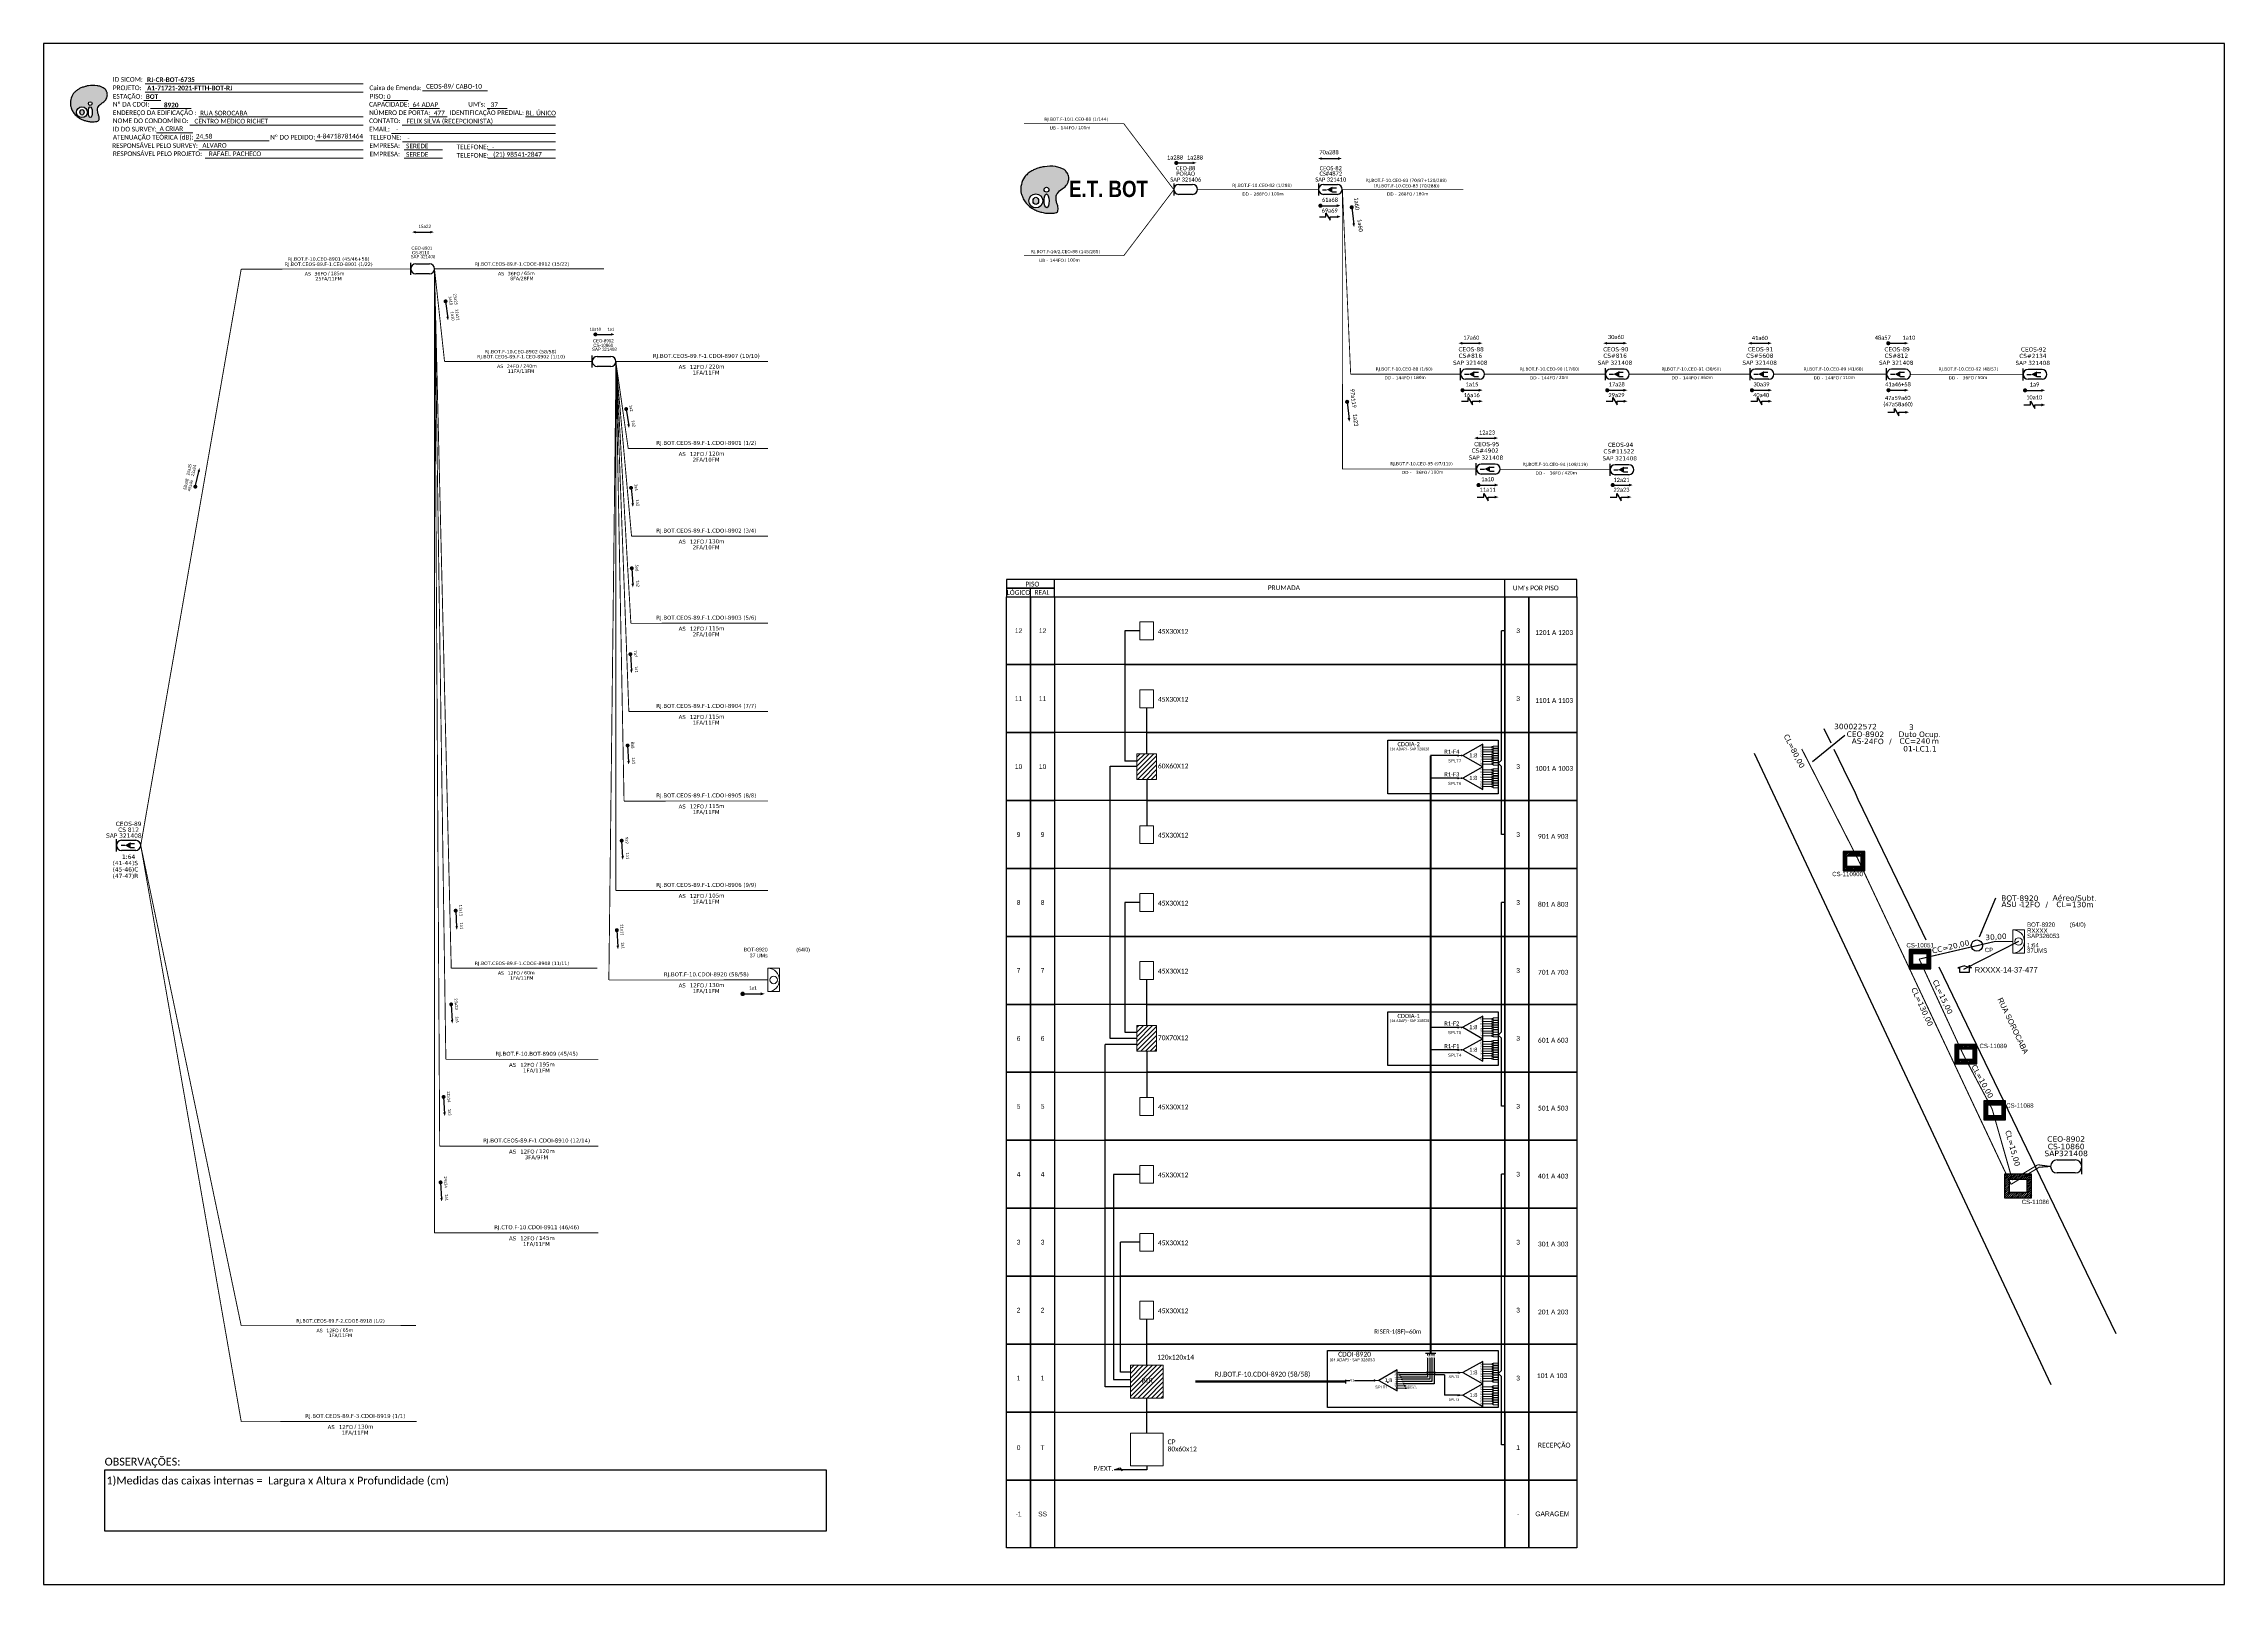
# Model space of a CAD drawing. Header units: millimetres. Extents: x 262667 to 263508, y 281697 to 282291.
import ezdxf
from ezdxf.enums import TextEntityAlignment as Align

# ---------------------------------------------------------------- set-up
doc = ezdxf.new("R2010")
doc.units = ezdxf.units.MM
doc.header["$LTSCALE"] = 0.1
doc.header["$MEASUREMENT"] = 0
for name, color, linetype in [('10.1-Caixas Subterrâneas', 5, 'Continuous'), ('20.4-CEOS', 1, 'Continuous'), ('20.5-CABO AÉREO', 1, 'Continuous'), ('20.5-CEO', 1, 'Continuous'), ('CAP a instalar', 1, 'Continuous'), ('celulas gpon', 7, 'Continuous'), ('E.T.', 7, 'Continuous'), ('label_cabos', 7, 'Continuous'), ('Quadra', 98, 'Continuous'), ('SETA', 7, 'Continuous'), ('surveys', 7, 'Continuous'), ('surveys legendas', 7, 'Continuous')]:
    doc.layers.add(name, color=color, linetype=linetype)
for name, color, linetype, lineweight in [("20.0-LEGENDA DOS CDO'S", 1, 'Continuous', 0), ('20.1-CDO_INTERIOR', 1, 'Continuous', 0), ('40.1-ETIQUETAS', 1, 'Continuous', 20), ('Segmento Logradouro Texto', 251, 'Continuous', 0)]:
    doc.layers.add(name, color=color, linetype=linetype, lineweight=lineweight)
doc.layers.add('DROP DE CLIENTE', color=140, linetype='Continuous', plot=False)
doc.styles.add('ARIAL', font='arial.ttf')
doc.styles.add('DIGICADE', font='arial.ttf')
doc.styles.add('MtXpl_Calibri', font='calibri.ttf')
doc.styles.add('siredit', font='verdana.ttf')
doc.styles.get("Standard").update_dxf_attribs({"font": 'arial.ttf'})
doc.styles.add('SWISS BIT', font='swisscb.ttf')
doc.styles.add('WMF-Calibri0', font='calibri.ttf')
doc.styles.add('WMF-Calibri1', font='calibrib.ttf')
doc.linetypes.add('FENCELINE1', pattern='A,0.25,-0.1,[133,ltypeshp.shx,S=0.1,R=0,X=-0.1,Y=0],-0.1,1', length=1.45)
doc.dimstyles.new('CC', dxfattribs={"dimtxt": 1, "dimasz": 2, "dimexe": 0.18, "dimexo": 0.0625, "dimgap": 0.09, "dimtad": 0, "dimdec": 0, "dimrnd": 1, "dimzin": 0, "dimdsep": 46, "dimtxsty": 'siredit', "dimblk": 'NONE', "dimcen": 0, "dimse1": 1, "dimse2": 1, "dimsd1": 1, "dimsd2": 1, "dimclrt": 7, "dimadec": 0, "dimazin": 0, "dimtfac": 1, "dimtdec": 0, "dimtofl": 0, "dimtmove": 0, "dimatfit": 3, "dimfxl": 0, "dimtolj": 1, "dimtzin": 0, "dimarcsym": 0})

# ---------------------------------------------------------------- blocks, each defined once
blk = doc.blocks.new('_None')
blk = doc.blocks.new('*X25')
at = {"color": 0, "linetype": 'Continuous'}
for p, q in [((-1.25, 0.34099), (-0.49099, 1.1)), ((-1.25, 0.517767), (-0.667767, 1.1)), ((-1.25, 0.694544), (-0.844544, 1.1)), ((-1.25, 0.87132), (-1.02132, 1.1)), ((-1.25, 1.048097), (-1.198097, 1.1)), ((-1.25, 0.164214), (-0.8035, 0.610714)), ((-1.25, -0.012563), (-0.8035, 0.433937)), ((-1.25, -0.18934), (-0.8035, 0.25716)), ((-1.25, -0.366117), (-0.8035, 0.080383)), ((-0.789214, 0.625), (-0.314214, 1.1)), ((-0.612437, 0.625), (-0.137437, 1.1)), ((-0.43566, 0.625), (0.03934, 1.1)), ((-0.258883, 0.625), (0.216117, 1.1)), ((-0.082107, 0.625), (0.392893, 1.1)), ((0.09467, 0.625), (0.56967, 1.1)), ((0.271447, 0.625), (0.746447, 1.1)), ((0.448223, 0.625), (0.923223, 1.1)), ((0.625, 0.625), (1.1, 1.1)), ((0.801777, 0.625), (1.25, 1.073223)), ((0.8035, 0.449947), (1.25, 0.896447)), ((0.8035, 0.27317), (1.25, 0.71967)), ((0.8035, 0.096393), (1.25, 0.542893)), ((0.8035, -0.080383), (1.25, 0.366117)), ((0.8035, -0.25716), (1.25, 0.18934)), ((0.8035, -0.433937), (1.25, 0.012563)), ((-1.25, -0.542893), (-0.8035, -0.096393)), ((-1.25, -0.71967), (-0.8035, -0.27317)), ((-1.25, -0.896447), (-0.8035, -0.449947)), ((-1.25, -1.073223), (-0.801777, -0.625)), ((-1.1, -1.1), (-0.625, -0.625)), ((-0.923223, -1.1), (-0.448223, -0.625)), ((-0.746447, -1.1), (-0.271447, -0.625)), ((-0.56967, -1.1), (-0.09467, -0.625)), ((-0.392893, -1.1), (0.082107, -0.625)), ((-0.216117, -1.1), (0.258883, -0.625)), ((-0.03934, -1.1), (0.43566, -0.625)), ((0.137437, -1.1), (0.612437, -0.625)), ((0.314214, -1.1), (0.789214, -0.625)), ((0.49099, -1.1), (1.25, -0.34099)), ((0.667767, -1.1), (1.25, -0.517767)), ((0.8035, -0.610714), (1.25, -0.164214)), ((0.844544, -1.1), (1.25, -0.694544)), ((1.02132, -1.1), (1.25, -0.87132)), ((1.198097, -1.1), (1.25, -1.048097))]:
    blk.add_line(p, q, dxfattribs=at)
blk = doc.blocks.new('ETIQUETA_RS5F')
at = {"layer": '40.1-ETIQUETAS', "color": 0, "style": 'siredit'}
blk.add_text('/', height=1.5, dxfattribs=at).set_placement((1.5, -2), align=Align.MIDDLE_RIGHT)
for tag, p in [('ETIQUETA_R_SECUNDARIA', (1.2, 2.1)), ('ETIQUETA_R_PRIMARIA', (1.2, 4.1)), ('F_ATIVAS/F_MORTAS', (1.1, -4.2))]:
    blk.add_attdef(tag, text='', height=1.5, dxfattribs=at).set_placement(p, align=Align.MIDDLE_CENTER)
for tag, p in [('TIPO_CABO', (-6.6, -2.1)), ('CAP_CABO', (0.4, -2.1))]:
    blk.add_attdef(tag, text='', height=1.5, dxfattribs=at).set_placement(p, align=Align.MIDDLE_RIGHT)
for tag, p in [('FUSÃO_1', (0.8, -8.4)), ('FUSÃO_2', (0.8, -10.6)), ('FUSÃO_3', (0.8, -12.9)), ('FUSÃO_4', (0.8, -15.1)), ('FUSÃO_5', (0.8, -17.2))]:
    blk.add_attdef(tag, text='', height=1.5, dxfattribs=at).set_placement(p, align=Align.CENTER)
blk.add_attdef('METROS', text='', height=1.5, dxfattribs=at).set_placement((2.1, -2), align=Align.MIDDLE_LEFT)
blk = doc.blocks.new('OI')
h = blk.add_hatch(color=40)
edge = h.paths.add_edge_path()
edge.add_spline(control_points=[(4.35, -0.67), (3.92, -0.99), (3.26, -1.5), (2.81, -2.59), (2.9, -3.5), (3.06, -4.27), (3.31, -4.85), (3.37, -5.39), (3.4, -5.88), (3.2, -6.4), (2.54, -6.61), (1.65, -6.63), (0.55, -6.67), (-0.56, -6.42), (-1.61, -6.14), (-2.77, -5.61), (-3.92, -4.77), (-4.89, -3.7), (-5.34, -2.65), (-5.6, -1.94), (-5.85, -0.96), (-5.71, 0.47), (-5.1, 2.02), (-4.14, 3.02), (-3.3, 3.61), (-2.37, 4.16), (-1.36, 4.44), (-0.56, 4.7), (0.79, 4.85), (2.24, 4.97), (3.79, 4.57), (4.67, 4.21), (5.44, 3.65), (5.76, 2.99), (6.03, 2.21), (6.01, 1.46), (5.72, 0.64), (5.31, 0.08), (4.88, -0.38), (4.51, -0.55), (4.35, -0.67)], knot_values=[0, 0, 0, 0, 1.60434, 2.417191, 3.427595, 4.282808, 4.776746, 5.304182, 5.888771, 6.258406, 6.858137, 7.79129, 8.986195, 10.124242, 11.187857, 12.242908, 13.953784, 15.414161, 16.515391, 17.349188, 17.675853, 19.552021, 21.515531, 22.568638, 23.63245, 24.621084, 25.782718, 26.745347, 27.142653, 29.870543, 31.004649, 31.921532, 32.709589, 33.801391, 34.042471, 35.192333, 35.971461, 36.628871, 37.254359, 37.836911, 37.836911, 37.836911, 37.836911], degree=3, periodic=0)
h.paths.add_polyline_path([(1.13, -0.87, -1), (-0.04, -0.87, -1)], flags=16)
edge = h.paths.add_edge_path(flags=16)
edge.add_ellipse((0.56, -3.59), major_axis=(-0.02, 1.71), ratio=0.361305, start_angle=0, end_angle=360)
h.paths.add_polyline_path([(-0.36, -3.62, -1), (-3.8, -3.62, -1)], flags=16)
edge = h.paths.add_edge_path(flags=0)
edge.add_ellipse((-2.08, -3.62), major_axis=(0, 0.885), ratio=0.758294, start_angle=0, end_angle=360)
at = {"color": 40}
for centre, radius in [((-2.08, -3.62), 1.72), ((0.54, -0.87), 0.587)]:
    blk.add_circle(centre, radius, dxfattribs=at)
blk.add_ellipse((-2.08, -3.62), major_axis=(0, 0.885), ratio=0.758294, start_param=-3.141592653589792, end_param=3.141592653589792, dxfattribs=at)
blk.add_ellipse((0.56, -3.59), major_axis=(-0.02, 1.71), ratio=0.361305, dxfattribs=at)
at = {"color": 40, "start_tangent": (-0.800898, -0.598801), "end_tangent": (-0.800898, -0.598801)}
blk.add_spline([(4.35, -0.67), (3.2, -1.78), (2.9, -2.54), (2.92, -3.55), (3.12, -4.38), (3.28, -4.85), (3.37, -5.37), (3.35, -5.95), (3.2, -6.29), (2.66, -6.55), (1.73, -6.63), (0.54, -6.62), (-0.58, -6.41), (-1.6, -6.11), (-2.56, -5.67), (-3.95, -4.67), (-4.89, -3.56), (-5.37, -2.56), (-5.64, -1.78), (-5.72, -1.46), (-5.63, 0.42), (-4.84, 2.22), (-4.13, 2.99), (-3.27, 3.62), (-2.4, 4.09), (-1.3, 4.47), (-0.37, 4.72), (0.02, 4.77), (2.75, 4.8), (3.85, 4.53), (4.69, 4.16), (5.31, 3.68), (5.85, 2.73), (5.93, 2.5), (5.94, 1.35), (5.67, 0.62), (5.29, 0.08), (4.84, -0.36), (4.35, -0.67)], degree=3, dxfattribs=at)
blk = doc.blocks.new('SPLITTER_')
blk.add_point((0, 0))
at = {"style": 'ARIAL', "flags": 4}
blk.add_attdef('SPLT', (0, -3.3), '', height=1.5, dxfattribs=at)
blk = doc.blocks.new('SPLT_1-8_SC-APC')
at = {"color": 1, "lineweight": 0}
blk.add_lwpolyline([(-17, -7.5), (-19.3, -7.5)], dxfattribs=at)
at = {"color": 1}
blk.add_lwpolyline([(-7.4, -2.1), (-17, -7.5), (-7.4, -13), (-7.4, -2.1)], dxfattribs=at)
at = {"color": 3, "lineweight": 0}
for points in [[(-3, -3.5), (-7.4, -3.5)], [(-7.4, -4.7), (-3, -4.7)], [(-7.4, -5.8), (-3, -5.8)], [(-7.4, -7), (-3, -7)], [(-7.4, -8.1), (-3, -8.1)], [(-7.4, -9.3), (-3, -9.3)], [(-7.4, -10.4), (-3, -10.4)], [(-2.4, -3), (-2.4, -4)], [(-2.4, -3), (0, -3)], [(-2.4, -4), (0, -4)], [(-2.4, -4.2), (-2.4, -5.2)], [(-2.4, -4.2), (0, -4.2)], [(-2.4, -5.2), (0, -5.2)], [(-2.4, -5.3), (-2.4, -6.3)], [(-2.4, -5.3), (0, -5.3)], [(-2.4, -6.3), (0, -6.3)], [(-2.4, -6.5), (-2.4, -7.5)], [(-2.4, -6.5), (0, -6.5)], [(-2.4, -7.5), (0, -7.5)], [(-2.4, -7.6), (-2.4, -8.6)], [(-2.4, -7.6), (0, -7.6)], [(-2.4, -8.6), (0, -8.6)], [(-2.4, -8.8), (-2.4, -9.8)], [(-2.4, -8.8), (0, -8.8)], [(-2.4, -9.8), (0, -9.8)], [(-2.4, -9.9), (-2.4, -10.9)], [(-2.4, -9.9), (0, -9.9)], [(-7.4, -11.6), (-3, -11.6)], [(-2.4, -10.9), (0, -10.9)], [(-2.4, -11.1), (-2.4, -12.1)], [(-2.4, -11.1), (0, -11.1)], [(-2.4, -12.1), (0, -12.1)]]:
    blk.add_lwpolyline(points, dxfattribs=at)
for points in [[(-3, -3.2), (-2.4, -3.2), (-2.4, -3.8), (-3, -3.8)], [(-3, -4.4), (-2.4, -4.4), (-2.4, -5), (-3, -5)], [(-3, -5.5), (-2.4, -5.5), (-2.4, -6.1), (-3, -6.1)], [(-3, -6.7), (-2.4, -6.7), (-2.4, -7.3), (-3, -7.3)], [(-3, -7.8), (-2.4, -7.8), (-2.4, -8.4), (-3, -8.4)], [(-3, -9), (-2.4, -9), (-2.4, -9.6), (-3, -9.6)], [(-3, -10.1), (-2.4, -10.1), (-2.4, -10.7), (-3, -10.7)], [(-3, -11.3), (-2.4, -11.3), (-2.4, -11.9), (-3, -11.9)]]:
    blk.add_lwpolyline(points, close=True, dxfattribs=at)
at = {"color": 1, "style": 'ARIAL'}
for s, height, p in [('1:8', 2, (-13.9, -8.4)), ('S1', 0.75, (-8.7, -3.8)), ('S2', 0.75, (-8.7, -5)), ('S3', 0.75, (-8.7, -6.2)), ('S4', 0.75, (-8.7, -7.4)), ('S5', 0.75, (-8.7, -8.6)), ('S6', 0.75, (-8.7, -9.7)), ('S7', 0.75, (-8.7, -10.8)), ('S8', 0.75, (-8.7, -11.9))]:
    blk.add_text(s, height=height, dxfattribs=at).set_placement(p)

msp = doc.modelspace()

# ---------------------------------------------------------------- hatches: boundary and pattern name
h = msp.add_hatch(color=40)
edge = h.paths.add_edge_path()
edge.add_spline(control_points=[(262689.91, 282268.64), (262689.39, 282268.25), (262688.58, 282267.63), (262688.05, 282266.3), (262688.15, 282265.2), (262688.35, 282264.26), (262688.66, 282263.56), (262688.74, 282262.91), (262688.77, 282262.31), (262688.53, 282261.69), (262687.73, 282261.42), (262686.65, 282261.39), (262685.31, 282261.34), (262683.97, 282261.64), (262682.69, 282261.98), (262681.27, 282262.63), (262679.88, 282263.64), (262678.7, 282264.94), (262678.15, 282266.21), (262677.83, 282267.06), (262677.53, 282268.26), (262677.69, 282269.99), (262678.43, 282271.88), (262679.58, 282273.09), (262680.61, 282273.82), (262681.74, 282274.48), (262682.95, 282274.83), (262683.93, 282275.15), (262685.57, 282275.33), (262687.32, 282275.48), (262689.21, 282275), (262690.27, 282274.56), (262691.21, 282273.89), (262691.61, 282273.09), (262691.94, 282272.15), (262691.91, 282271.23), (262691.56, 282270.23), (262691.07, 282269.55), (262690.54, 282269), (262690.1, 282268.78), (262689.91, 282268.64)], knot_values=[0, 0, 0, 0, 1.60434, 2.417191, 3.427595, 4.282808, 4.776746, 5.304182, 5.888771, 6.258406, 6.858137, 7.79129, 8.986195, 10.124242, 11.187857, 12.242908, 13.953784, 15.414161, 16.515391, 17.349188, 17.675853, 19.552021, 21.515531, 22.568638, 23.63245, 24.621084, 25.782718, 26.745347, 27.142653, 29.870543, 31.004649, 31.921532, 32.709589, 33.801391, 34.042471, 35.192333, 35.971461, 36.628871, 37.254359, 37.836911, 37.836911, 37.836911, 37.836911], degree=3, periodic=0)
h.paths.add_polyline_path([(262686, 282268.38, -1), (262684.57, 282268.38, -1)], flags=16)
edge = h.paths.add_edge_path(flags=16)
edge.add_ellipse((262685.32, 282265.09), major_axis=(-0.03, 2.08), ratio=0.361305, start_angle=0, end_angle=360)
h.paths.add_polyline_path([(262684.2, 282265.04, -1), (262680.02, 282265.03, -1)], flags=16)
edge = h.paths.add_edge_path(flags=0)
edge.add_ellipse((262682.11, 282265.04), major_axis=(0, 1.07), ratio=0.758294, start_angle=0, end_angle=360)
h = msp.add_hatch(color=3)
h.dxf.hatch_style = 1
edge = h.paths.add_edge_path()
edge.add_arc((263212.84, 282017.01), 0.205, 0, 360)
h = msp.add_hatch(color=3)
h.dxf.hatch_style = 1
edge = h.paths.add_edge_path()
edge.add_arc((263212.84, 282008.29), 0.205, 0, 360)
h = msp.add_hatch(color=3)
h.dxf.hatch_style = 1
edge = h.paths.add_edge_path()
edge.add_arc((263212.84, 281912.23), 0.205, 0, 360)
h = msp.add_hatch(color=3)
h.dxf.hatch_style = 1
edge = h.paths.add_edge_path()
edge.add_arc((263212.84, 281903.51), 0.205, 0, 360)
h = msp.add_hatch(color=3)
h.dxf.hatch_style = 1
edge = h.paths.add_edge_path()
edge.add_arc((263190, 281779.11), 0.179, 0, 360)
h = msp.add_hatch(color=3)
h.dxf.hatch_style = 1
edge = h.paths.add_edge_path()
edge.add_arc((263190.37, 281778.26), 0.179, 0, 360)
h = msp.add_hatch(color=3)
h.dxf.hatch_style = 1
edge = h.paths.add_edge_path()
edge.add_arc((263190.74, 281777.41), 0.179, 0, 360)
h = msp.add_hatch(color=3)
h.dxf.hatch_style = 1
edge = h.paths.add_edge_path()
edge.add_arc((263212.87, 281779.11), 0.205, 0, 360)
h = msp.add_hatch(color=3)
h.dxf.hatch_style = 1
edge = h.paths.add_edge_path()
edge.add_arc((263180.57, 281776.13), 0.237, 0, 360)
h = msp.add_hatch(color=3)
h.dxf.hatch_style = 1
edge = h.paths.add_edge_path()
edge.add_arc((263191.11, 281776.55), 0.179, 0, 360)
h = msp.add_hatch(color=3)
h.dxf.hatch_style = 1
edge = h.paths.add_edge_path()
edge.add_arc((263191.48, 281775.7), 0.179, 0, 360)
h = msp.add_hatch(color=3)
h.dxf.hatch_style = 1
edge = h.paths.add_edge_path()
edge.add_arc((263191.85, 281774.85), 0.179, 0, 360)
h = msp.add_hatch(color=256)
h.dxf.hatch_style = 1
edge = h.paths.add_edge_path()
edge.add_arc((263192.22, 281774), 0.179, 0, 360)
h = msp.add_hatch(color=256)
h.dxf.hatch_style = 1
edge = h.paths.add_edge_path()
edge.add_arc((263192.59, 281773.14), 0.179, 0, 360)
h = msp.add_hatch(color=3)
h.dxf.hatch_style = 1
edge = h.paths.add_edge_path()
edge.add_arc((263212.87, 281770.39), 0.205, 0, 360)
at = {"layer": 'Defpoints'}
h = msp.add_hatch(dxfattribs=at)
h.set_pattern_fill('ANSI31', color=1, scale=10, style=0)
h.paths.add_polyline_path([(263088.96, 281903.06), (263096.51, 281903.06), (263096.51, 281912.89), (263088.96, 281912.89)])
h.paths.add_polyline_path([(263088.96, 282007.84), (263096.51, 282007.84), (263096.51, 282017.67), (263088.96, 282017.67)])
h.paths.add_polyline_path([(263086.41, 281781.97), (263099.06, 281781.97), (263099.06, 281769.32), (263086.41, 281769.32)])

# ---------------------------------------------------------------- linework, layer by layer
for p, q in [((263508.32, 282291.49), (262667.32, 282291.49)), ((262667.32, 282291.49), (262667.32, 281697.49)), ((263508.32, 281697.49), (263508.32, 282291.49)), ((263057.2, 282078.27), (263230.86, 282078.27)), ((263230.86, 282078.27), (263230.86, 282052.07)), ((263230.86, 282052.07), (263057.2, 282052.07)), ((263084.32, 282052.07), (263230.86, 282052.07)), ((263230.86, 282052.07), (263230.86, 282025.88)), ((263230.86, 282025.88), (263057.2, 282025.88)), ((263092.74, 282025.88), (263230.86, 282025.88)), ((263230.86, 282025.88), (263230.86, 281999.68)), ((263230.86, 281999.68), (263057.2, 281999.68)), ((263092.74, 281999.68), (263230.86, 281999.68)), ((263230.86, 281999.68), (263230.86, 281973.49)), ((263230.86, 281973.49), (263057.2, 281973.49)), ((263078.58, 281973.49), (263230.86, 281973.49)), ((263230.86, 281973.49), (263230.86, 281947.29)), ((263230.86, 281947.29), (263057.2, 281947.29)), ((263078.58, 281947.29), (263230.86, 281947.29)), ((263230.86, 281947.29), (263230.86, 281921.1)), ((263230.86, 281947.29), (263230.86, 281921.1)), ((263230.86, 281921.1), (263057.2, 281921.1)), ((263092.74, 281921.1), (263230.86, 281921.1)), ((263230.86, 281921.1), (263230.86, 281894.9)), ((263084.32, 281910.35), (263088.96, 281910.35)), ((263057.2, 281894.9), (263230.86, 281894.9)), ((263230.86, 281894.9), (263092.74, 281894.9)), ((263230.86, 281894.9), (263230.86, 281868.71)), ((263057.2, 281868.71), (263230.86, 281868.71)), ((263230.86, 281868.71), (263076.7, 281868.71)), ((263230.86, 281868.71), (263230.86, 281842.51)), ((263057.2, 281842.51), (263230.86, 281842.51)), ((263230.86, 281842.51), (263076.7, 281842.51)), ((263230.86, 281842.51), (263230.86, 281816.32)), ((263057.2, 281816.32), (263230.86, 281816.32)), ((263230.86, 281816.32), (263082.56, 281816.32)), ((263092.74, 281790.12), (263230.86, 281790.12)), ((263230.86, 281790.12), (263092.74, 281790.12)), ((263092.74, 281755.77), (263092.74, 281769.32)), ((263057.2, 281763.93), (263230.86, 281763.93)), ((263230.86, 281763.93), (263092.74, 281763.93)), ((263230.86, 281763.93), (263230.86, 281737.73)), ((263057.2, 281737.73), (263230.86, 281737.73)), ((263230.86, 281737.73), (263057.2, 281737.73)), ((263230.86, 281737.73), (263230.86, 281711.54)), ((263230.86, 281711.54), (263057.2, 281711.54)), ((262667.32, 281697.49), (263508.32, 281697.49))]:
    msp.add_line(p, q)
at = {"color": 0}
msp.add_line((263057.2, 281790.12), (263230.86, 281790.12), dxfattribs=at)
at = {"color": 1}
for p, q in [((263162.49, 281787.7), (263228.28, 281787.7)), ((263162.49, 281765.62), (263162.49, 281787.7)), ((263228.28, 281787.7), (263228.28, 281765.62)), ((263228.28, 281765.62), (263162.49, 281765.62))]:
    msp.add_line(p, q, dxfattribs=at)
at = {"color": 3}
for p, q in [((263169.33, 281776.13), (263171.06, 281776.13)), ((263172.84, 281776.13), (263180.57, 281776.13))]:
    msp.add_line(p, q, dxfattribs=at)
at = {"color": 7, "lineweight": 0}
for points in [[(262706.43, 282276.04), (262790.58, 282276.04)], [(262813.42, 282273.3), (262838.55, 282273.3)], [(262705.91, 282269.53), (262712.46, 282269.53)], [(262706.43, 282272.81), (262790.58, 282272.81)], [(262708.57, 282266.46), (262724.24, 282266.46)], [(262798.37, 282269.58), (262807.86, 282269.58)], [(262808.42, 282266.46), (262820.04, 282266.46)], [(262838.36, 282266.46), (262846.03, 282266.46)], [(262710.89, 282257.05), (262724.84, 282257.05)], [(262723.73, 282260.12), (262790.58, 282260.12)], [(262727.14, 282263.23), (262790.58, 282263.23)], [(262801.5, 282256.88), (262864.71, 282256.88)], [(262805.54, 282260.12), (262864.71, 282260.12)], [(262816.01, 282263.23), (262822.95, 282263.23)], [(262853.18, 282263.23), (262864.69, 282263.23)], [(262725.43, 282254.08), (262754.29, 282254.08)], [(262727.14, 282250.53), (262790.58, 282250.53)], [(262772.17, 282254.08), (262790.6, 282254.08)], [(262805.78, 282253.64), (262864.71, 282253.64)], [(262806.39, 282250.53), (262821.19, 282250.53)], [(262838.64, 282250.53), (262864.71, 282250.53)], [(262729.63, 282247.29), (262790.58, 282247.29)], [(262806.39, 282247.29), (262821.19, 282247.29)], [(262838.67, 282247.29), (262864.71, 282247.29)], [(263190, 281779.11), (263189.36, 281779.11)], [(263189.36, 281778.26), (263190.37, 281778.26)], [(263189.36, 281777.41), (263190.74, 281777.41)], [(263189.36, 281776.55), (263191.11, 281776.55)], [(263189.36, 281775.7), (263191.48, 281775.7)], [(263189.36, 281774.85), (263191.67, 281774.85)], [(263189.36, 281774), (263192.22, 281774)], [(263189.36, 281773.14), (263192.59, 281773.14)]]:
    msp.add_lwpolyline(points, dxfattribs=at)
at = {"color": 0}
for points, const_width in [([(263103.73, 282245.51, 1), (263104.53, 282245.51, 1)], 0.792), ([(263159.33, 282229.01, 1), (263160.12, 282229.01, 1)], 0.792), ([(263171.75, 282228.78, 1), (263171.84, 282228, 1)], 0.792), ([(262822.29, 282192.52, 1), (262822.38, 282191.77, 1)], 0.756), ([(263214.12, 282157.87, 1), (263214.91, 282157.87, 1)], 0.792), ([(263269.93, 282157.87, 1), (263270.72, 282157.87, 1)], 0.792), ([(263325.73, 282157.87, 1), (263326.53, 282157.87, 1)], 0.792), ([(263431.04, 282157.81, 1), (263431.84, 282157.81, 1)], 0.792), ([(262891.92, 282151, 1), (262892.03, 282150.26, 1)], 0.756), ([(263169.96, 282153.78, 1), (263170.05, 282152.99, 1)], 0.792), ([(263220.28, 282121.31, 1), (263221.07, 282121.31, 1)], 0.792), ([(263272.04, 282121.31, 1), (263272.83, 282121.31, 1)], 0.792), ([(262725.74, 282120.31, 1), (262725.91, 282121.05, 1)], 0.756), ([(262893.82, 282120.62, 1), (262893.89, 282119.87, 1)], 0.756), ([(262894.11, 282089.6, 1), (262894.15, 282088.84, 1)], 0.756), ([(262893.59, 282056.5, 1), (262893.63, 282055.74, 1)], 0.756), ([(262892.5, 282021.29, 1), (262892.55, 282020.54, 1)], 0.756), ([(262890.21, 281984.58, 1), (262890.25, 281983.83, 1)], 0.756), ([(262826.21, 281957.6, 1), (262826.25, 281956.84, 1)], 0.756), ([(262888.36, 281950.09, 1), (262888.4, 281949.33, 1)], 0.756), ([(262824.46, 281921.47, 1), (262824.5, 281920.72, 1)], 0.756), ([(262821.54, 281885.78, 1), (262821.59, 281885.03, 1)], 0.756), ([(262820.38, 281852.86, 1), (262820.42, 281852.1, 1)], 0.756)]:
    msp.add_lwpolyline(points, format="xyb", close=True, dxfattribs=dict(at, const_width=const_width))
for points in [[(263161.85, 282224.77), (263161.85, 282226.17), (263163.52, 282223.37), (263163.52, 282224.77)], [(263216.64, 282153.63), (263216.64, 282155.03), (263218.31, 282152.23), (263218.31, 282153.63)], [(263272.44, 282153.63), (263272.44, 282155.03), (263274.12, 282152.23), (263274.12, 282153.63)], [(263328.25, 282153.63), (263328.25, 282155.03), (263329.93, 282152.23), (263329.93, 282153.63)], [(263433.56, 282152.2), (263433.56, 282153.6), (263435.24, 282150.8), (263435.24, 282152.2)], [(263222.69, 282116.67), (263222.69, 282118.08), (263224.36, 282115.28), (263224.37, 282116.67)], [(263274, 282116.67), (263274, 282118.08), (263275.68, 282115.28), (263275.68, 282116.67)], [(263090.09, 282065.12), (263084.32, 282065.12), (263084.32, 282014.9)], [(263092.74, 282017.67), (263092.74, 282035.47)], [(263088.96, 282014.9), (263084.32, 282014.9)], [(263090.09, 281960.34), (263084.32, 281960.34), (263084.32, 281910.35)], [(263092.74, 281912.89), (263092.74, 281930.69)], [(263092.74, 281743.13), (263092.74, 281741.61), (263080.29, 281741.61), (263082.4, 281742.36), (263083.2, 281741.26)]]:
    msp.add_lwpolyline(points, dxfattribs=at)
for points, const_width in [([(262879.72, 282179.39, 1), (262880.47, 282179.39, 1)], 0.756), ([(263378.3, 282175.99, 1), (263379.09, 282175.99, 1)], 0.792), ([(263378.39, 282157.87, 1), (263379.18, 282157.87, 1)], 0.792)]:
    msp.add_lwpolyline(points, format="xyb", close=True, dxfattribs=dict(const_width=const_width))
at = {"color": 5}
for points in [[(263381.06, 282149.37), (263381.06, 282150.78), (263382.73, 282147.98), (263382.74, 282149.37)], [(263212.84, 282017.01), (263202.21, 282017.01)], [(263212.84, 282008.29), (263202.21, 282008.29)], [(263212.84, 281912.23), (263202.21, 281912.23)], [(263212.84, 281903.51), (263202.21, 281903.51)], [(263200.22, 281786.59), (263204.21, 281786.59)], [(263201, 281786.59), (263201, 281785.76)], [(263201.81, 281786.59), (263201.81, 281785.76)], [(263202.63, 281786.59), (263202.63, 281785.76)], [(263203.45, 281786.59), (263203.45, 281785.76)], [(263200.6, 281779.11), (263190.18, 281779.11)], [(263200.59, 281778.26), (263190.55, 281778.26)], [(263200.99, 281777.41), (263190.92, 281777.41)], [(263200.99, 281784.85), (263200.99, 281777.41)], [(263201.85, 281784.85), (263201.85, 281776.55)], [(263202.71, 281784.85), (263202.71, 281775.7)], [(263203.53, 281784.85), (263203.53, 281774.85)], [(263207.56, 281778.26), (263203.89, 281778.26)], [(263207.06, 281779.11), (263203.9, 281779.11)], [(263212.87, 281779.11), (263207.06, 281779.11)], [(263201.85, 281776.55), (263191.29, 281776.55)], [(263202.71, 281775.7), (263191.48, 281775.7)], [(263203.53, 281774.85), (263191.85, 281774.85)], [(263212.87, 281770.39), (263207.56, 281770.39)]]:
    msp.add_lwpolyline(points, dxfattribs=at)
at = {"color": 0}
for points in [[(263038.69, 282081.56), (263057.2, 282081.56), (263057.2, 282084.85), (263038.69, 282084.85)], [(263038.69, 282078.27), (263057.2, 282078.27), (263057.2, 282081.56), (263038.69, 282081.56)], [(262690.88, 281741.69), (262969.13, 281741.69), (262969.13, 281717.99), (262690.88, 281717.99)]]:
    msp.add_lwpolyline(points, close=True, dxfattribs=at)
for points in [[(263047.94, 282078.27), (263047.94, 282081.56)], [(263099.42, 282078.27), (263258.63, 282078.27), (263258.63, 282084.85), (263099.42, 282084.85), (263099.42, 282084.85), (263057.2, 282084.85)], [(263230.84, 282078.27), (263230.84, 282084.85)]]:
    msp.add_lwpolyline(points)
for points in [[(263038.69, 282078.27), (263047.94, 282078.27), (263047.94, 282052.07), (263038.69, 282052.07)], [(263047.94, 282078.27), (263057.2, 282078.27), (263057.2, 282052.07), (263047.94, 282052.07)], [(263230.86, 282078.27), (263240.12, 282078.27), (263240.12, 282052.07), (263230.86, 282052.07)], [(263240.12, 282078.27), (263258.63, 282078.27), (263258.63, 282052.07), (263240.12, 282052.07)], [(263038.69, 282052.07), (263047.94, 282052.07), (263047.94, 282025.88), (263038.69, 282025.88)], [(263047.94, 282052.07), (263057.2, 282052.07), (263057.2, 282025.88), (263047.94, 282025.88)], [(263230.86, 282052.07), (263240.12, 282052.07), (263240.12, 282025.88), (263230.86, 282025.88)], [(263240.12, 282052.07), (263258.63, 282052.07), (263258.63, 282025.88), (263240.12, 282025.88)], [(263038.69, 282025.88), (263047.94, 282025.88), (263047.94, 281999.68), (263038.69, 281999.68)], [(263047.94, 282025.88), (263057.2, 282025.88), (263057.2, 281999.68), (263047.94, 281999.68)], [(263230.86, 282025.88), (263240.12, 282025.88), (263240.12, 281999.68), (263230.86, 281999.68)], [(263240.12, 282025.88), (263258.63, 282025.88), (263258.63, 281999.68), (263240.12, 281999.68)], [(263038.69, 281999.68), (263047.94, 281999.68), (263047.94, 281973.49), (263038.69, 281973.49)], [(263047.94, 281999.68), (263057.2, 281999.68), (263057.2, 281973.49), (263047.94, 281973.49)], [(263230.86, 281999.68), (263240.12, 281999.68), (263240.12, 281973.49), (263230.86, 281973.49)], [(263240.12, 281999.68), (263258.63, 281999.68), (263258.63, 281973.49), (263240.12, 281973.49)], [(263038.69, 281973.49), (263047.94, 281973.49), (263047.94, 281947.29), (263038.69, 281947.29)], [(263047.94, 281973.49), (263057.2, 281973.49), (263057.2, 281947.29), (263047.94, 281947.29)], [(263230.86, 281973.49), (263240.12, 281973.49), (263240.12, 281947.29), (263230.86, 281947.29)], [(263240.12, 281973.49), (263258.63, 281973.49), (263258.63, 281947.29), (263240.12, 281947.29)], [(263038.69, 281947.29), (263047.94, 281947.29), (263047.94, 281921.1), (263038.69, 281921.1)], [(263047.94, 281947.29), (263057.2, 281947.29), (263057.2, 281921.1), (263047.94, 281921.1)], [(263230.86, 281947.29), (263240.12, 281947.29), (263240.12, 281921.1), (263230.86, 281921.1)], [(263240.12, 281947.29), (263258.63, 281947.29), (263258.63, 281921.1), (263240.12, 281921.1)], [(263038.69, 281921.1), (263047.94, 281921.1), (263047.94, 281894.9), (263038.69, 281894.9)], [(263047.94, 281921.1), (263057.2, 281921.1), (263057.2, 281894.9), (263047.94, 281894.9)], [(263230.86, 281921.1), (263240.12, 281921.1), (263240.12, 281894.9), (263230.86, 281894.9)], [(263240.12, 281921.1), (263258.63, 281921.1), (263258.63, 281894.9), (263240.12, 281894.9)], [(263038.69, 281894.9), (263047.94, 281894.9), (263047.94, 281868.71), (263038.69, 281868.71)], [(263047.94, 281894.9), (263057.2, 281894.9), (263057.2, 281868.71), (263047.94, 281868.71)], [(263230.86, 281894.9), (263240.12, 281894.9), (263240.12, 281868.71), (263230.86, 281868.71)], [(263240.12, 281894.9), (263258.63, 281894.9), (263258.63, 281868.71), (263240.12, 281868.71)], [(263038.69, 281868.71), (263047.94, 281868.71), (263047.94, 281842.51), (263038.69, 281842.51)], [(263047.94, 281868.71), (263057.2, 281868.71), (263057.2, 281842.51), (263047.94, 281842.51)], [(263230.86, 281868.71), (263240.12, 281868.71), (263240.12, 281842.51), (263230.86, 281842.51)], [(263240.12, 281868.71), (263258.63, 281868.71), (263258.63, 281842.51), (263240.12, 281842.51)], [(263038.69, 281842.51), (263047.94, 281842.51), (263047.94, 281816.32), (263038.69, 281816.32)], [(263047.94, 281842.51), (263057.2, 281842.51), (263057.2, 281816.32), (263047.94, 281816.32)], [(263230.86, 281842.51), (263240.12, 281842.51), (263240.12, 281816.32), (263230.86, 281816.32)], [(263240.12, 281842.51), (263258.63, 281842.51), (263258.63, 281816.32), (263240.12, 281816.32)], [(263038.69, 281816.32), (263047.94, 281816.32), (263047.94, 281790.12), (263038.69, 281790.12)], [(263047.94, 281816.32), (263057.2, 281816.32), (263057.2, 281790.12), (263047.94, 281790.12)], [(263230.86, 281816.32), (263240.12, 281816.32), (263240.12, 281790.12), (263230.86, 281790.12)], [(263240.12, 281816.32), (263258.63, 281816.32), (263258.63, 281790.12), (263240.12, 281790.12)], [(263038.69, 281790.12), (263047.94, 281790.12), (263047.94, 281763.93), (263038.69, 281763.93)], [(263047.94, 281790.12), (263057.2, 281790.12), (263057.2, 281763.93), (263047.94, 281763.93)], [(263230.86, 281790.12), (263240.12, 281790.12), (263240.12, 281763.93), (263230.86, 281763.93)], [(263240.12, 281790.12), (263258.63, 281790.12), (263258.63, 281763.93), (263240.12, 281763.93)], [(263038.69, 281763.93), (263047.94, 281763.93), (263047.94, 281737.73), (263038.69, 281737.73)], [(263047.94, 281763.93), (263057.2, 281763.93), (263057.2, 281737.73), (263047.94, 281737.73)], [(263230.86, 281763.93), (263240.12, 281763.93), (263240.12, 281737.73), (263230.86, 281737.73)], [(263240.12, 281763.93), (263258.63, 281763.93), (263258.63, 281737.73), (263240.12, 281737.73)], [(263038.69, 281737.73), (263047.94, 281737.73), (263047.94, 281711.54), (263038.69, 281711.54)], [(263047.94, 281737.73), (263057.2, 281737.73), (263057.2, 281711.54), (263047.94, 281711.54)], [(263230.86, 281737.73), (263240.12, 281737.73), (263240.12, 281711.54), (263230.86, 281711.54)], [(263240.12, 281737.73), (263258.63, 281737.73), (263258.63, 281711.54), (263240.12, 281711.54)]]:
    msp.add_lwpolyline(points, close=True)
at = {"color": 0, "lineweight": 0}
for points in [[(263090.09, 282068.57), (263095.38, 282068.57), (263095.38, 282061.67), (263090.09, 282061.67)], [(263090.09, 282042.37), (263095.38, 282042.37), (263095.38, 282035.47), (263090.09, 282035.47)], [(263090.09, 281963.79), (263095.38, 281963.79), (263095.38, 281956.89), (263090.09, 281956.89)], [(263090.09, 281937.59), (263095.38, 281937.59), (263095.38, 281930.69), (263090.09, 281930.69)], [(263086.41, 281781.97), (263099.06, 281781.97), (263099.06, 281769.32), (263086.41, 281769.32)], [(263086.41, 281755.77), (263099.06, 281755.77), (263099.06, 281743.13), (263086.41, 281743.13)]]:
    msp.add_lwpolyline(points, close=True, dxfattribs=at)
at = {"color": 3}
for points in [[(263229.53, 282008.06), (263229.53, 282012.84), (263228.28, 282014.04), (263229.53, 282015.25), (263229.54, 282065.17)], [(263230.86, 282065.17), (263229.54, 282065.17)], [(263230.86, 281986.58), (263229.54, 281986.58), (263229.53, 282008.06)], [(263229.53, 281903.28), (263229.53, 281908.06), (263228.28, 281909.26), (263229.53, 281910.47), (263229.54, 281960.39)], [(263230.86, 281960.39), (263229.54, 281960.39)], [(263230.86, 281881.8), (263229.54, 281881.8), (263229.53, 281903.28)], [(263229.53, 281772.79), (263229.53, 281777.57), (263228.28, 281778.78), (263229.53, 281779.99), (263229.54, 281855.61)], [(263230.86, 281855.61), (263229.54, 281855.61)], [(263230.86, 281751.32), (263229.54, 281751.32), (263229.53, 281772.79)]]:
    msp.add_lwpolyline(points, dxfattribs=at)
at = {"color": 1}
for points in [[(263185.77, 282022.96), (263228.28, 282022.96), (263228.28, 282002.33), (263185.77, 282002.33)], [(263185.77, 281918.18), (263228.28, 281918.18), (263228.28, 281897.55), (263185.77, 281897.55)]]:
    msp.add_lwpolyline(points, close=True, dxfattribs=at)
at = {"lineweight": 0}
for points in [[(263088.96, 282007.84), (263096.51, 282007.84), (263096.51, 282017.67), (263088.96, 282017.67)], [(263090.09, 281989.98), (263095.38, 281989.98), (263095.38, 281983.08), (263090.09, 281983.08)], [(263088.96, 281903.06), (263096.51, 281903.06), (263096.51, 281912.89), (263088.96, 281912.89)], [(263090.09, 281885.2), (263095.38, 281885.2), (263095.38, 281878.3), (263090.09, 281878.3)], [(263090.09, 281859.01), (263095.38, 281859.01), (263095.38, 281852.11), (263090.09, 281852.11)], [(263090.09, 281832.81), (263095.38, 281832.81), (263095.38, 281825.91), (263090.09, 281825.91)], [(263090.09, 281806.62), (263095.38, 281806.62), (263095.38, 281799.72), (263090.09, 281799.72)]]:
    msp.add_lwpolyline(points, close=True, dxfattribs=at)
at = {"color": 5, "const_width": 0.8}
msp.add_lwpolyline([(263202.21, 281786.59), (263202.21, 282017.01)], dxfattribs=at)
at = {"color": 1, "const_width": 0.871}
msp.add_lwpolyline([(262936.47, 281925.15, 1), (262937.34, 281925.15, 1)], format="xyb", close=True, dxfattribs=at)
at = {"color": 1}
for points in [[(263189.36, 281780.15), (263182.21, 281776.13), (263189.36, 281772.1), (263189.36, 281780.15)], [(263169.33, 281776.39), (263169.33, 281774.94)]]:
    msp.add_lwpolyline(points, dxfattribs=at)
at = {"color": 1, "const_width": 0.924}
msp.add_lwpolyline([(263111.44, 281775.67), (263169.33, 281775.67)], dxfattribs=at)
at = {"color": 1, "lineweight": 0}
msp.add_lwpolyline([(263182.21, 281776.13), (263180.57, 281776.13)], dxfattribs=at)
at = {"color": 40}
for centre, radius in [((262682.11, 282265.04), 2.09), ((262685.28, 282268.38), 0.713)]:
    msp.add_circle(centre, radius, dxfattribs=at)
at = {"color": 3}
for centre, radius in [((263212.84, 282017.01), 0.205), ((263212.84, 282008.29), 0.205), ((263212.84, 281912.23), 0.205), ((263212.84, 281903.51), 0.205), ((263190, 281779.11), 0.179), ((263190.37, 281778.26), 0.179), ((263190.74, 281777.41), 0.179), ((263212.87, 281779.11), 0.205), ((263180.57, 281776.13), 0.237), ((263191.11, 281776.55), 0.179), ((263191.48, 281775.7), 0.179), ((263191.85, 281774.85), 0.179), ((263212.87, 281770.39), 0.205)]:
    msp.add_circle(centre, radius, dxfattribs=at)
for centre in [(263192.22, 281774), (263192.59, 281773.14)]:
    msp.add_circle(centre, 0.179)
at = {"color": 40}
msp.add_ellipse((262682.11, 282265.04), major_axis=(0, 1.07), ratio=0.758294, start_param=-3.141592653589792, end_param=3.141592653589792, dxfattribs=at)
msp.add_ellipse((262685.32, 282265.09), major_axis=(-0.03, 2.08), ratio=0.361305, dxfattribs=at)
at = {"color": 40, "start_tangent": (-0.799293, -0.600942), "end_tangent": (-0.799293, -0.600942)}
msp.add_spline([(262689.91, 282268.64), (262688.51, 282267.28), (262688.15, 282266.37), (262688.18, 282265.14), (262688.42, 282264.13), (262688.63, 282263.57), (262688.73, 282262.93), (262688.71, 282262.22), (262688.53, 282261.82), (262687.88, 282261.5), (262686.75, 282261.39), (262685.3, 282261.4), (262683.94, 282261.66), (262682.7, 282262.01), (262681.53, 282262.54), (262679.85, 282263.76), (262678.69, 282265.1), (262678.12, 282266.31), (262677.78, 282267.27), (262677.69, 282267.65), (262677.79, 282269.93), (262678.74, 282272.12), (262679.61, 282273.05), (262680.64, 282273.82), (262681.69, 282274.4), (262683.03, 282274.86), (262684.16, 282275.16), (262684.63, 282275.23), (262687.94, 282275.27), (262689.28, 282274.95), (262690.3, 282274.5), (262691.06, 282273.92), (262691.72, 282272.77), (262691.81, 282272.49), (262691.82, 282271.09), (262691.5, 282270.21), (262691.05, 282269.55), (262690.5, 282269.02), (262689.91, 282268.64)], degree=3, dxfattribs=at)
at = {"layer": '10.1-Caixas Subterrâneas', "color": 30, "linetype": 'Continuous'}
for p, q in [((263361.25, 281979.99), (263361.25, 281972.6)), ((263369.65, 281979.99), (263361.25, 281979.99)), ((263369.65, 281972.6), (263369.65, 281979.99)), ((263361.25, 281972.6), (263369.65, 281972.6)), ((263362.75, 281978.39), (263362.75, 281978.39)), ((263362.75, 281974.2), (263362.75, 281978.39)), ((263362.75, 281978.39), (263368.15, 281978.39)), ((263368.15, 281974.2), (263362.75, 281974.2)), ((263368.15, 281978.39), (263368.15, 281974.2)), ((263386.73, 281942.25), (263386.73, 281934.86)), ((263395.12, 281942.25), (263386.73, 281942.25)), ((263388.23, 281940.66), (263388.23, 281940.66)), ((263388.23, 281936.46), (263388.23, 281940.66)), ((263388.23, 281940.66), (263393.62, 281940.66)), ((263393.62, 281940.66), (263393.62, 281936.46)), ((263395.12, 281934.86), (263395.12, 281942.25)), ((263386.73, 281934.86), (263395.12, 281934.86)), ((263393.62, 281936.46), (263388.23, 281936.46)), ((263404.42, 281905.6), (263404.42, 281898.21)), ((263412.82, 281905.6), (263404.42, 281905.6)), ((263405.92, 281904), (263405.92, 281904)), ((263405.92, 281899.8), (263405.92, 281904)), ((263405.92, 281904), (263411.32, 281904)), ((263411.32, 281904), (263411.32, 281899.8)), ((263412.82, 281898.21), (263412.82, 281905.6)), ((263404.42, 281898.21), (263412.82, 281898.21)), ((263411.32, 281899.8), (263405.92, 281899.8)), ((263415.55, 281883.97), (263415.55, 281876.59)), ((263423.95, 281883.97), (263415.55, 281883.97)), ((263417.05, 281882.38), (263417.05, 281882.38)), ((263417.05, 281878.18), (263417.05, 281882.38)), ((263417.05, 281882.38), (263422.45, 281882.38)), ((263422.45, 281878.18), (263417.05, 281878.18)), ((263422.45, 281882.38), (263422.45, 281878.18)), ((263423.95, 281876.59), (263423.95, 281883.97)), ((263415.55, 281876.59), (263423.95, 281876.59)), ((263423.56, 281855.69), (263423.56, 281846.55)), ((263433.95, 281855.69), (263423.56, 281855.69)), ((263425.42, 281853.72), (263425.42, 281853.72)), ((263425.42, 281848.53), (263425.42, 281853.72)), ((263425.42, 281853.72), (263432.09, 281853.72)), ((263432.09, 281853.72), (263432.09, 281848.53)), ((263433.95, 281846.55), (263433.95, 281855.69)), ((263423.56, 281846.55), (263433.95, 281846.55)), ((263432.09, 281848.53), (263425.42, 281848.53))]:
    msp.add_line(p, q, dxfattribs=at)
at = {"layer": '20.1-CDO_INTERIOR', "color": 10, "lineweight": 18}
msp.add_lwpolyline([(263431.19, 281940.9), (263431.19, 281949.82), (263426.73, 281949.82), (263426.73, 281940.9)], close=True, dxfattribs=at)
at = {"layer": '20.1-CDO_INTERIOR', "color": 1, "lineweight": 18}
msp.add_lwpolyline([(262951.11, 281926.02), (262951.11, 281935.02), (262946.61, 281935.02), (262946.61, 281926.02)], close=True, dxfattribs=at)
at = {"layer": '20.1-CDO_INTERIOR', "color": 10, "lineweight": 18}
msp.add_circle((263428.96, 281945.36), 1.43, dxfattribs=at)
at = {"layer": '20.1-CDO_INTERIOR', "color": 1, "lineweight": 18}
msp.add_circle((262948.86, 281930.52), 1.44, dxfattribs=at)
at = {"layer": '20.1-CDO_INTERIOR', "color": 10, "lineweight": 18}
msp.add_arc((263426.73, 281945.36), 4.46, 269.97241, 89.97241, dxfattribs=at)
at = {"layer": '20.1-CDO_INTERIOR', "color": 1, "lineweight": 18}
msp.add_arc((262946.61, 281930.52), 4.5, 270, 90, dxfattribs=at)
at = {"layer": '20.4-CEOS', "color": 5}
for p, q in [((262808.92, 282202.38), (262808.92, 282206.96)), ((262810.82, 282206.57), (262816.15, 282206.57)), ((262816.15, 282202.77), (262810.82, 282202.77)), ((262878.89, 282166.67), (262878.89, 282171.25)), ((262880.79, 282170.86), (262886.12, 282170.86)), ((262886.12, 282167.06), (262880.79, 282167.06)), ((263385.34, 282165.96), (263379.97, 282165.96)), ((263385.34, 282162.13), (263379.97, 282162.13)), ((262697.35, 281984.35), (262702.82, 281984.35)), ((262702.82, 281980.46), (262697.35, 281980.46))]:
    msp.add_line(p, q, dxfattribs=at)
at = {"layer": '20.4-CEOS', "color": 0}
for p, q in [((263221.07, 282165.96), (263215.69, 282165.96)), ((263276.87, 282165.96), (263271.5, 282165.96)), ((263332.68, 282165.96), (263327.31, 282165.96)), ((263437.99, 282165.9), (263432.62, 282165.9)), ((263221.07, 282162.14), (263215.69, 282162.14)), ((263276.87, 282162.13), (263271.5, 282162.13)), ((263332.68, 282162.13), (263327.31, 282162.13)), ((263437.99, 282162.07), (263432.62, 282162.07)), ((263227.12, 282129.4), (263221.75, 282129.4)), ((263227.12, 282125.57), (263221.75, 282125.57)), ((263278.7, 282129.13), (263273.33, 282129.13)), ((263278.7, 282125.3), (263273.33, 282125.3))]:
    msp.add_line(p, q, dxfattribs=at)
for points in [[(263160.48, 282235.19), (263162.11, 282235.19)], [(263160.48, 282235.19), (263162.11, 282235.19)], [(263164.23, 282235.95), (263165.86, 282235.95)], [(263164.23, 282235.95), (263165.86, 282235.95)], [(263164.23, 282234.35), (263165.86, 282234.35)], [(263164.23, 282234.35), (263165.86, 282234.35)], [(263213.78, 282161.74), (263213.78, 282166.36)], [(263215.27, 282164.05), (263216.9, 282164.05)], [(263215.27, 282164.05), (263216.9, 282164.05)], [(263219.02, 282164.81), (263220.65, 282164.81)], [(263219.02, 282164.81), (263220.65, 282164.81)], [(263269.59, 282161.74), (263269.59, 282166.36)], [(263271.07, 282164.05), (263272.71, 282164.05)], [(263271.07, 282164.05), (263272.71, 282164.05)], [(263274.82, 282164.81), (263276.45, 282164.81)], [(263274.82, 282164.81), (263276.45, 282164.81)], [(263325.4, 282161.74), (263325.4, 282166.36)], [(263326.88, 282164.05), (263328.51, 282164.05)], [(263326.88, 282164.05), (263328.51, 282164.05)], [(263330.63, 282164.81), (263332.26, 282164.81)], [(263330.63, 282164.81), (263332.26, 282164.81)], [(263430.71, 282161.68), (263430.71, 282166.29)], [(263432.19, 282163.99), (263433.82, 282163.99)], [(263432.19, 282163.99), (263433.82, 282163.99)], [(263435.94, 282164.75), (263437.57, 282164.75)], [(263435.94, 282164.75), (263437.57, 282164.75)], [(263219.02, 282163.22), (263220.65, 282163.22)], [(263219.02, 282163.22), (263220.65, 282163.22)], [(263274.82, 282163.21), (263276.45, 282163.21)], [(263274.82, 282163.21), (263276.45, 282163.21)], [(263330.63, 282163.21), (263332.26, 282163.21)], [(263330.63, 282163.21), (263332.26, 282163.21)], [(263435.94, 282163.15), (263437.57, 282163.15)], [(263435.94, 282163.15), (263437.57, 282163.15)], [(263219.83, 282125.17), (263219.83, 282129.79)], [(263221.32, 282127.48), (263222.95, 282127.48)], [(263221.32, 282127.48), (263222.95, 282127.48)], [(263225.07, 282128.24), (263226.7, 282128.24)], [(263225.07, 282128.24), (263226.7, 282128.24)], [(263225.07, 282126.65), (263226.7, 282126.65)], [(263225.07, 282126.65), (263226.7, 282126.65)], [(263271.41, 282124.91), (263271.41, 282129.53)], [(263272.9, 282127.22), (263274.53, 282127.22)], [(263272.9, 282127.22), (263274.53, 282127.22)], [(263276.65, 282127.98), (263278.28, 282127.98)], [(263276.65, 282127.98), (263278.28, 282127.98)], [(263276.65, 282126.38), (263278.28, 282126.38)], [(263276.65, 282126.38), (263278.28, 282126.38)]]:
    msp.add_lwpolyline(points, dxfattribs=at)
for points in [[(263162.11, 282235.19, 0, 2.36, 0), (263164.33, 282235.19, 2.36, 2.36, 0)], [(263162.11, 282235.19, 0, 2.36, 0), (263164.33, 282235.19, 2.36, 2.36, 0)], [(263216.9, 282164.05, 0, 2.36, 0), (263219.11, 282164.05, 2.36, 2.36, 0)], [(263216.9, 282164.05, 0, 2.36, 0), (263219.11, 282164.05, 2.36, 2.36, 0)], [(263272.71, 282164.05, 0, 2.36, 0), (263274.92, 282164.05, 2.36, 2.36, 0)], [(263272.71, 282164.05, 0, 2.36, 0), (263274.92, 282164.05, 2.36, 2.36, 0)], [(263328.51, 282164.05, 0, 2.36, 0), (263330.73, 282164.05, 2.36, 2.36, 0)], [(263328.51, 282164.05, 0, 2.36, 0), (263330.73, 282164.05, 2.36, 2.36, 0)], [(263433.82, 282163.99, 0, 2.36, 0), (263436.04, 282163.99, 2.36, 2.36, 0)], [(263433.82, 282163.99, 0, 2.36, 0), (263436.04, 282163.99, 2.36, 2.36, 0)], [(263222.95, 282127.48, 0, 2.36, 0), (263225.17, 282127.48, 2.36, 2.36, 0)], [(263222.95, 282127.48, 0, 2.36, 0), (263225.17, 282127.48, 2.36, 2.36, 0)], [(263274.53, 282127.22, 0, 2.36, 0), (263276.75, 282127.22, 2.36, 2.36, 0)], [(263274.53, 282127.22, 0, 2.36, 0), (263276.75, 282127.22, 2.36, 2.36, 0)]]:
    msp.add_lwpolyline(points, format="xyseb", dxfattribs=at)
at = {"layer": '20.4-CEOS', "color": 5}
for points in [[(263378.05, 282161.74), (263378.05, 282166.36)], [(263379.54, 282164.05), (263381.17, 282164.05)], [(263379.54, 282164.05), (263381.17, 282164.05)], [(263383.29, 282164.81), (263384.92, 282164.81)], [(263383.29, 282164.81), (263384.92, 282164.81)], [(263383.29, 282163.21), (263384.92, 282163.21)], [(263383.29, 282163.21), (263384.92, 282163.21)], [(262695.41, 281980.06), (262695.41, 281984.76)], [(262698.58, 281982.41), (262697.26, 281982.41)], [(262700.73, 281983.18), (262702.39, 281983.18)], [(262700.73, 281981.56), (262702.39, 281981.56)]]:
    msp.add_lwpolyline(points, dxfattribs=at)
for points in [[(263381.17, 282164.05, 0, 2.36, 0), (263383.39, 282164.05, 2.36, 2.36, 0)], [(263381.17, 282164.05, 0, 2.36, 0), (263383.39, 282164.05, 2.36, 2.36, 0)], [(262698.58, 281982.41, 0, 2.4, 0), (262700.83, 281982.41, 2.4, 2.4, 0)]]:
    msp.add_lwpolyline(points, format="xyseb", dxfattribs=at)
for centre, radius, start, end in [((262810.82, 282204.67), 1.9, 90, 270), ((262816.15, 282204.67), 1.9, 270, 90), ((262880.79, 282168.96), 1.9, 90, 270), ((262886.12, 282168.96), 1.9, 270, 90), ((263379.97, 282164.05), 1.91, 90, 270), ((263385.34, 282164.05), 1.91, 270, 90), ((262697.35, 281982.41), 1.95, 90, 270), ((262702.82, 281982.41), 1.95, 270, 90)]:
    msp.add_arc(centre, radius, start, end, dxfattribs=at)
at = {"layer": '20.4-CEOS', "color": 0}
for centre, start, end in [((263215.69, 282164.05), 90, 270), ((263221.07, 282164.05), 270, 90), ((263271.5, 282164.05), 90, 270), ((263276.87, 282164.05), 270, 90), ((263327.31, 282164.05), 90, 270), ((263332.68, 282164.05), 270, 90), ((263432.62, 282163.99), 90, 270), ((263437.99, 282163.99), 270, 90), ((263221.75, 282127.48), 90, 270), ((263227.12, 282127.48), 270, 90), ((263273.33, 282127.22), 90, 270), ((263278.7, 282127.22), 270, 90)]:
    msp.add_arc(centre, 1.91, start, end, dxfattribs=at)
at = {"layer": '20.5-CABO AÉREO', "color": 0, "ltscale": 50, "const_width": 0.32}
for points in [[(263045.41, 282260.65), (263083.87, 282260.65), (263103.18, 282235.19)], [(263045.41, 282209.73), (263083.87, 282209.73), (263103.18, 282235.19)], [(263112.38, 282235.19), (263158.99, 282235.19)], [(263168.13, 282234.43), (263168.22, 282127.48), (263219.83, 282127.48)], [(263168.19, 282235.19), (263214.8, 282235.19)], [(263168.19, 282235.19), (263171.38, 282164.05)], [(263171.38, 282164.05), (263213.78, 282164.05)], [(263222.98, 282164.05), (263269.59, 282164.05)], [(263278.79, 282164.05), (263325.4, 282164.05)], [(263387.25, 282163.99), (263430.71, 282163.99)], [(263271.41, 282127.22), (263229.02, 282127.22)]]:
    msp.add_lwpolyline(points, dxfattribs=at)
at = {"layer": '20.5-CABO AÉREO', "color": 5, "ltscale": 50, "const_width": 0.32}
msp.add_lwpolyline([(263334.6, 282164.05), (263378.05, 282164.05)], dxfattribs=at)
at = {"layer": '20.5-CEO', "color": 0}
for p, q in [((263105.09, 282237.19), (263110.43, 282237.19)), ((263110.43, 282233.38), (263105.09, 282233.38)), ((263160.9, 282237.19), (263166.24, 282237.19)), ((263166.24, 282233.38), (263160.9, 282233.38))]:
    msp.add_line(p, q, dxfattribs=at)
at = {"layer": '20.5-CEO', "color": 5}
for p, q in [((263443.78, 281861.12), (263450.83, 281861.12)), ((263450.83, 281856.09), (263443.78, 281856.09))]:
    msp.add_line(p, q, dxfattribs=at)
at = {"layer": '20.5-CEO', "color": 0}
for points in [[(263103.18, 282237.59), (263103.18, 282232.99)], [(263158.99, 282237.59), (263158.99, 282232.99)]]:
    msp.add_lwpolyline(points, dxfattribs=at)
at = {"layer": '20.5-CEO', "color": 5}
msp.add_lwpolyline([(263453.34, 281855.58), (263453.34, 281861.64)], dxfattribs=at)
at = {"layer": '20.5-CEO', "color": 0}
for centre, start, end in [((263105.09, 282235.29), 90, 270), ((263110.43, 282235.29), 270, 90), ((263160.9, 282235.29), 90, 270), ((263166.24, 282235.29), 270, 90)]:
    msp.add_arc(centre, 1.9, start, end, dxfattribs=at)
at = {"layer": '20.5-CEO', "color": 5}
for centre, start, end in [((263443.78, 281858.61), 90, 270), ((263450.83, 281858.61), 270, 90)]:
    msp.add_arc(centre, 2.51, start, end, dxfattribs=at)
at = {"layer": 'CAP a instalar', "color": 5, "linetype": 'FENCELINE1', "ltscale": 7, "const_width": 0.353}
for points in [[(262704.77, 281982.41), (262743.51, 282204.58)], [(262743.51, 282204.58), (262808.92, 282204.62)], [(262818.05, 282204.67), (262821.93, 282168.96)], [(262878.89, 282168.96), (262821.93, 282168.96)]]:
    msp.add_lwpolyline(points, dxfattribs=at)
at = {"layer": 'CAP a instalar', "color": 0, "linetype": 'FENCELINE1', "ltscale": 7, "const_width": 0.353}
for points in [[(262818.03, 281833.02), (262818.05, 282204.67)], [(262818.05, 282204.67), (262883.45, 282204.7)], [(262824.52, 281935.04), (262818.05, 282204.67)], [(262818.05, 282204.67), (262820.07, 281866.43)], [(262822.44, 281899.9), (262818.05, 282204.67)], [(262887.98, 282168.96), (262894.05, 282101.57)], [(262892.77, 282135.37), (262887.98, 282168.96)], [(262887.99, 282168.64), (262888, 281964.98)], [(262887.99, 282168.64), (262893.01, 282033.98)], [(262888.01, 282168.96), (262946.61, 282168.96)], [(262891.16, 281999.48), (262888.01, 282168.96)], [(262893.79, 282068.01), (262888.01, 282168.96)], [(262892.77, 282135.37), (262946.61, 282135.4)], [(262894.05, 282101.57), (262946.61, 282101.6)], [(262893.79, 282068.01), (262946.61, 282068.04)], [(262893.01, 282033.98), (262946.61, 282034.01)], [(262891.16, 281999.48), (262946.61, 281999.51)], [(262704.77, 281982.4), (262743.51, 281797.22)], [(262743.53, 281760.23), (262704.77, 281982.4)], [(262888, 281964.98), (262946.61, 281965.02)], [(262824.52, 281935.04), (262880.88, 281935.07)], [(262822.44, 281899.9), (262881.19, 281899.9)], [(262820.07, 281866.43), (262881.19, 281866.47)], [(262818.03, 281833.02), (262881.19, 281833.02)], [(262743.51, 281797.22), (262810.93, 281797.25)], [(262743.51, 281760.23), (262811.24, 281760.26)]]:
    msp.add_lwpolyline(points, dxfattribs=at)
at = {"layer": 'CAP a instalar', "color": 1, "linetype": 'FENCELINE1', "ltscale": 7, "const_width": 0.353}
for points in [[(262888.08, 282168.96), (262885.3, 281930.49)], [(262885.3, 281930.49), (262946.61, 281930.52)]]:
    msp.add_lwpolyline(points, dxfattribs=at)
at = {"layer": 'CAP a instalar', "color": 5, "ltscale": 5, "const_width": 0.42}
for points in [[(263366.86, 281977.37), (263345.34, 282019.55)], [(263426.03, 281851.72), (263426.03, 281851.72), (263426.03, 281851.72), (263426.03, 281851.72), (263366.86, 281977.37)], [(263426.03, 281851.72), (263436.89, 281858.31)]]:
    msp.add_lwpolyline(points, dxfattribs=at)
at = {"layer": 'CAP a instalar', "linetype": 'FENCELINE1', "ltscale": 3, "const_width": 0.42}
msp.add_lwpolyline([(263365.55, 281976.71), (263365.55, 281976.71)], dxfattribs=at)
at = {"layer": 'CAP a instalar', "color": 10, "ltscale": 5, "const_width": 0.42}
for points in [[(263390.63, 281938.55), (263419.88, 281945.36)], [(263426.73, 281945.36), (263419.88, 281945.36)], [(263407.59, 281901.83), (263390.63, 281938.55)], [(263418.75, 281880.75), (263418.75, 281880.75), (263407.59, 281901.83)], [(263426.56, 281853.4), (263418.75, 281880.75), (263418.75, 281880.75)], [(263426.56, 281853.4), (263436.38, 281859.26)]]:
    msp.add_lwpolyline(points, dxfattribs=at)
at = {"layer": 'CAP a instalar', "color": 10, "linetype": 'FENCELINE1', "ltscale": 3, "const_width": 0.42}
msp.add_lwpolyline([(263436.38, 281859.26), (263441.26, 281858.61)], dxfattribs=at)
at = {"layer": 'CAP a instalar', "color": 5, "linetype": 'FENCELINE1', "ltscale": 3, "const_width": 0.42}
msp.add_lwpolyline([(263436.89, 281858.31), (263441.26, 281858.61)], dxfattribs=at)
at = {"layer": 'Defpoints'}
for points in [[(263088.96, 281907.97), (263078.58, 281907.97), (263078.58, 282012.95), (263088.96, 282012.95)], [(263092.74, 282007.84), (263092.74, 281989.98)], [(263092.74, 281903.06), (263092.74, 281885.2)], [(263092.74, 281781.97), (263092.74, 281799.72)]]:
    msp.add_lwpolyline(points, dxfattribs=at)
at = {"layer": 'Defpoints', "color": 0}
for points in [[(263086.41, 281773.6), (263076.7, 281773.6), (263076.7, 281905.59)], [(263088.96, 281905.59), (263076.7, 281905.59)], [(263090.09, 281855.56), (263079.89, 281855.56), (263079.89, 281776.51), (263086.41, 281776.51)], [(263086.41, 281779.3), (263082.56, 281779.3), (263082.56, 281829.36)], [(263090.09, 281829.36), (263082.56, 281829.36)]]:
    msp.add_lwpolyline(points, dxfattribs=at)
at = {"layer": 'Defpoints', "color": 5}
for points in [[(263200.59, 281778.26), (263200.45, 281778.51), (263204.08, 281778.51), (263203.89, 281778.26)], [(263200.6, 281779.11), (263200.46, 281779.36), (263204.09, 281779.36), (263203.9, 281779.11)], [(263207.56, 281778.26), (263207.56, 281770.39)]]:
    msp.add_lwpolyline(points, dxfattribs=at)
msp.add_circle((263412.9, 281943.74), 2.19, dxfattribs=at)
at = {"layer": 'DROP DE CLIENTE'}
msp.add_lwpolyline([(263428.96, 281945.36), (263407.76, 281934.49)], dxfattribs=at)
at = {"layer": 'Quadra'}
for points in [[(263353.89, 282027.47), (263356.57, 282021.91)], [(263338.3, 281993.99), (263327.08, 282017.85)], [(263357.7, 282019.55), (263361.43, 282011.79), (263365.87, 282002.6)], [(263365.87, 282002.6), (263367.02, 282000.21)], [(263367.02, 282000.21), (263382.18, 281968.81)], [(263361.97, 281943.64), (263338.3, 281993.99)], [(263382.18, 281968.81), (263388.81, 281955.07)], [(263388.81, 281955.07), (263393.18, 281946.03)], [(263441.55, 281774.36), (263361.97, 281943.64)], [(263398.23, 281935.56), (263458.65, 281810.41)], [(263458.65, 281810.41), (263466.45, 281794.23)]]:
    msp.add_lwpolyline(points, dxfattribs=at)
at = {"layer": 'SETA', "color": 0}
for points in [[(263104.13, 282245.51), (263110.94, 282245.51)], [(263160.25, 282247.2), (263167.06, 282247.2)], [(263159.32, 282224.77), (263161.85, 282224.77)], [(263159.73, 282229.01), (263166.53, 282229.01)], [(263163.52, 282224.77), (263166.05, 282224.77)], [(263171.79, 282228.39), (263172.57, 282221.62)], [(262822.34, 282192.14), (262823.15, 282185.7)], [(263214.43, 282175.99), (263221.24, 282175.99)], [(263270.24, 282175.99), (263277.04, 282175.99)], [(263326.04, 282175.99), (263332.85, 282175.99)], [(263214.51, 282157.87), (263221.32, 282157.87)], [(263270.32, 282157.87), (263277.13, 282157.87)], [(263326.13, 282157.87), (263332.94, 282157.87)], [(263431.44, 282157.81), (263438.25, 282157.81)], [(262891.98, 282150.63), (262892.94, 282144.2)], [(263170, 282153.38), (263170.79, 282146.62)], [(263214.11, 282153.63), (263216.64, 282153.63)], [(263218.31, 282153.63), (263220.84, 282153.63)], [(263269.92, 282153.63), (263272.44, 282153.63)], [(263274.12, 282153.63), (263276.65, 282153.63)], [(263325.72, 282153.63), (263328.25, 282153.63)], [(263329.93, 282153.63), (263332.46, 282153.63)], [(263431.03, 282152.2), (263433.56, 282152.2)], [(263435.24, 282152.2), (263437.77, 282152.2)], [(263220.48, 282139.42), (263227.29, 282139.42)], [(262725.82, 282120.68), (262727.27, 282127.02)], [(262893.85, 282120.24), (262894.49, 282113.77)], [(263220.16, 282116.67), (263222.69, 282116.67)], [(263220.67, 282121.31), (263227.48, 282121.31)], [(263224.37, 282116.67), (263226.89, 282116.67)], [(263271.47, 282116.67), (263274, 282116.67)], [(263272.43, 282121.31), (263279.24, 282121.31)], [(263275.68, 282116.67), (263278.21, 282116.67)], [(262894.13, 282089.22), (262894.5, 282082.73)], [(262893.61, 282056.12), (262893.98, 282049.63)], [(262892.52, 282020.92), (262892.9, 282014.43)], [(262890.23, 281984.2), (262890.61, 281977.72)], [(262826.23, 281957.22), (262826.6, 281950.73)], [(262888.38, 281949.71), (262888.76, 281943.22)], [(262824.48, 281921.09), (262824.85, 281914.61)], [(262821.57, 281885.4), (262821.94, 281878.92)], [(262820.4, 281852.48), (262820.77, 281845.99)]]:
    msp.add_lwpolyline(points, dxfattribs=at)
at = {"layer": 'SETA'}
for points in [[(262810.44, 282218.82), (262816.94, 282218.82)], [(262880.09, 282179.39), (262886.59, 282179.39)], [(263378.7, 282175.99), (263385.51, 282175.99)], [(263378.79, 282157.87), (263385.59, 282157.87)]]:
    msp.add_lwpolyline(points, dxfattribs=at)
at = {"layer": 'SETA', "color": 5}
for points in [[(263378.53, 282149.37), (263381.06, 282149.37)], [(263382.74, 282149.37), (263385.26, 282149.37)]]:
    msp.add_lwpolyline(points, dxfattribs=at)
at = {"layer": 'SETA', "color": 1}
msp.add_lwpolyline([(262936.91, 281925.15), (262944.39, 281925.15)], dxfattribs=at)
at = {"layer": 'SETA', "color": 0}
for points in [[(263110.39, 282246.05), (263111.84, 282245.52), (263110.39, 282244.99)], [(263160.25, 282247.72), (263158.8, 282247.2), (263160.25, 282246.67)], [(263166.52, 282247.73), (263167.97, 282247.21), (263166.52, 282246.68)], [(263165.99, 282229.55), (263167.44, 282229.02), (263165.99, 282228.49)], [(263166.05, 282225.3), (263167.5, 282224.77), (263166.05, 282224.24)], [(263173.05, 282222.23), (263172.69, 282220.73), (263172, 282222.11)], [(262823.6, 282186.28), (262823.27, 282184.84), (262822.6, 282186.15)], [(263214.43, 282176.52), (263212.98, 282175.99), (263214.43, 282175.46)], [(263220.69, 282176.53), (263222.14, 282176), (263220.69, 282175.47)], [(263270.24, 282176.51), (263268.78, 282175.99), (263270.24, 282175.46)], [(263276.5, 282176.53), (263277.95, 282176), (263276.5, 282175.47)], [(263326.04, 282176.51), (263324.59, 282175.99), (263326.04, 282175.46)], [(263332.31, 282176.53), (263333.76, 282176), (263332.31, 282175.47)], [(263220.78, 282158.41), (263222.23, 282157.88), (263220.78, 282157.35)], [(263276.58, 282158.41), (263278.04, 282157.88), (263276.58, 282157.35)], [(263332.39, 282158.41), (263333.84, 282157.88), (263332.39, 282157.35)], [(263437.7, 282158.35), (263439.15, 282157.82), (263437.7, 282157.29)], [(263171.26, 282147.22), (263170.9, 282145.72), (263170.21, 282147.1)], [(263220.84, 282154.16), (263222.29, 282153.63), (263220.84, 282153.1)], [(263276.65, 282154.16), (263278.1, 282153.63), (263276.65, 282153.1)], [(263332.46, 282154.16), (263333.91, 282153.63), (263332.46, 282153.1)], [(263437.77, 282152.73), (263439.22, 282152.2), (263437.77, 282151.67)], [(262893.37, 282144.79), (262893.08, 282143.35), (262892.37, 282144.65)], [(263220.48, 282139.95), (263219.03, 282139.42), (263220.48, 282138.89)], [(263226.74, 282139.96), (263228.2, 282139.43), (263226.74, 282138.9)], [(262726.65, 282126.62), (262727.45, 282127.86), (262727.64, 282126.4)], [(262894.95, 282114.34), (262894.59, 282112.92), (262893.95, 282114.25)], [(263226.89, 282117.2), (263228.35, 282116.67), (263226.89, 282116.15)], [(263226.94, 282121.84), (263228.39, 282121.32), (263226.94, 282120.79)], [(263278.21, 282117.2), (263279.66, 282116.67), (263278.21, 282116.15)], [(263278.69, 282121.84), (263280.14, 282121.32), (263278.69, 282120.79)], [(262894.99, 282083.28), (262894.56, 282081.87), (262893.98, 282083.22)], [(262894.47, 282050.18), (262894.04, 282048.77), (262893.46, 282050.13)], [(262893.38, 282014.98), (262892.96, 282013.57), (262892.37, 282014.92)], [(262891.09, 281978.27), (262890.66, 281976.85), (262890.08, 281978.21)], [(262827.08, 281951.28), (262826.66, 281949.87), (262826.08, 281951.22)], [(262889.24, 281943.77), (262888.81, 281942.36), (262888.23, 281943.71)], [(262825.34, 281915.16), (262824.91, 281913.74), (262824.33, 281915.1)], [(262822.42, 281879.47), (262822, 281878.05), (262821.42, 281879.41)], [(262821.26, 281846.54), (262820.83, 281845.13), (262820.25, 281846.49)]]:
    msp.add_solid(points, dxfattribs=at)
at = {"layer": 'SETA'}
for points in [[(262810.81, 282218.32), (262809.42, 282218.83), (262810.81, 282219.33)], [(262816.42, 282219.34), (262817.81, 282218.83), (262816.42, 282218.33)], [(262886.07, 282179.9), (262887.46, 282179.4), (262886.07, 282178.9)], [(263384.96, 282176.53), (263386.41, 282176), (263384.96, 282175.47)], [(263385.05, 282158.41), (263386.5, 282157.88), (263385.05, 282157.35)]]:
    msp.add_solid(points, dxfattribs=at)
at = {"layer": 'SETA', "color": 5}
msp.add_solid([(263385.26, 282149.9), (263386.71, 282149.37), (263385.26, 282148.85)], dxfattribs=at)
at = {"layer": 'SETA', "color": 1}
msp.add_solid([(262943.79, 281925.74), (262945.39, 281925.16), (262943.79, 281924.58)], dxfattribs=at)
at = {"layer": 'surveys'}
for p, q in [((263408.1, 281936.02), (263405.46, 281935.24)), ((263405.46, 281935.24), (263406.29, 281935.24)), ((263406.29, 281933.35), (263406.29, 281935.24)), ((263409.91, 281933.35), (263406.29, 281933.35)), ((263408.1, 281936.02), (263410.74, 281935.24)), ((263409.87, 281936.13), (263410.15, 281936.13)), ((263409.87, 281935.51), (263409.87, 281936.13)), ((263410.74, 281935.24), (263409.91, 281935.24)), ((263409.91, 281935.24), (263409.91, 281933.35)), ((263410.15, 281936.13), (263410.15, 281935.43))]:
    msp.add_line(p, q, dxfattribs=at)

# ---------------------------------------------------------------- block references
at = {"color": 3, "xscale": 0.8000000000029103, "yscale": 0.8000000000029103, "zscale": 0.8}
for p in [(263228.25, 282023.04), (263228.25, 282014.32), (263228.25, 281918.26), (263228.25, 281909.54), (263228.28, 281785.15), (263228.28, 281776.43)]:
    msp.add_blockref('SPLT_1-8_SC-APC', p, dxfattribs=at)
ref = msp.add_blockref('SPLITTER_', (263214.16, 282017.01), dxfattribs=dict(xscale=-0.8000000000029103, yscale=0.8000000000029103, zscale=0.8))
ref.add_attrib('SPLT', 'SPLT7', (263208.93, 282014.4), dxfattribs={"height": 1.2, "style": 'ARIAL'})
ref = msp.add_blockref('SPLITTER_', (263214.16, 282008.29), dxfattribs=dict(xscale=-0.8000000000029103, yscale=0.8000000000029103, zscale=0.8))
ref.add_attrib('SPLT', 'SPLT6', (263208.93, 282005.68), dxfattribs={"height": 1.2, "style": 'ARIAL'})
ref = msp.add_blockref('SPLITTER_', (263214.16, 281912.23), dxfattribs=dict(xscale=-0.8000000000029103, yscale=0.8000000000029103, zscale=0.8))
ref.add_attrib('SPLT', 'SPLT5', (263208.93, 281909.62), dxfattribs={"height": 1.2, "style": 'ARIAL'})
ref = msp.add_blockref('SPLITTER_', (263214.16, 281903.51), dxfattribs=dict(xscale=-0.8000000000029103, yscale=0.8000000000029103, zscale=0.8))
ref.add_attrib('SPLT', 'SPLT4', (263208.93, 281900.9), dxfattribs={"height": 1.2, "style": 'ARIAL'})
ref = msp.add_blockref('SPLITTER_', (263213.34, 281779.11), dxfattribs=dict(xscale=-0.6399999999994179, yscale=0.6399999999994179, zscale=0.6400000000000002))
ref.add_attrib('SPLT', 'SPLT2', (263209.16, 281777.02), dxfattribs={"height": 0.96, "style": 'ARIAL'})
ref = msp.add_blockref('SPLITTER_', (263185.66, 281775.42), dxfattribs=dict(xscale=-0.7391999999890686, yscale=0.7391999999890686, zscale=0.7392000000000003))
ref.add_attrib('SPLT', 'SPLT1', (263180.83, 281773.01), dxfattribs={"height": 1.109, "style": 'ARIAL'})
ref = msp.add_blockref('SPLITTER_', (263213.34, 281770.39), dxfattribs=dict(xscale=-0.6399999999994179, yscale=0.6399999999994179, zscale=0.6400000000000002))
ref.add_attrib('SPLT', 'SPLT3', (263209.16, 281768.31), dxfattribs={"height": 0.96, "style": 'ARIAL'})
at = {"layer": '10.1-Caixas Subterrâneas', "color": 30, "linetype": 'Continuous', "rotation": 180}
for p, xscale, yscale, zscale in [((263365.45, 281976.29), 3.357769320267834, 3.357769320267834, 6.715538640534322), ((263390.93, 281938.56), 3.357769320267834, 3.357769320267834, 6.715538640534322), ((263408.62, 281901.9), 3.357769320267834, 3.357769320267834, 6.715538640534322), ((263419.75, 281880.28), 3.357769320267834, 3.357769320267834, 6.715538640534322), ((263428.75, 281851.12), 4.154231632812297, 4.154231632812297, 8.30846326561308)]:
    msp.add_blockref('*X25', p, dxfattribs=dict(at, xscale=xscale, yscale=yscale, zscale=zscale))
at = {"layer": '40.1-ETIQUETAS', "color": 0}
ref = msp.add_blockref('ETIQUETA_RS5F', (263064.6, 282260.67), dxfattribs=dict(at, xscale=0.8000000000029103, yscale=0.8000000000029103, zscale=0.8))
ref.add_attrib('ETIQUETA_R_SECUNDARIA', 'RJ.BOT.F-10/1.CEO-88 (1/144)', dxfattribs={"color": 0, "height": 1.2, "style": 'siredit'}).set_placement((263065.55, 282262.36), align=Align.MIDDLE_CENTER)
ref.add_attrib('TIPO_CABO', 'UB - ', dxfattribs={"color": 0, "height": 1.2, "style": 'siredit'}).set_placement((263059.31, 282258.98), align=Align.MIDDLE_RIGHT)
ref.add_attrib('CAP_CABO', '144FO', dxfattribs={"color": 0, "height": 1.2, "style": 'siredit'}).set_placement((263064.89, 282259), align=Align.MIDDLE_RIGHT)
ref.add_attrib('METROS', '100m', dxfattribs={"color": 0, "height": 1.2, "style": 'siredit'}).set_placement((263066.29, 282259.11), align=Align.MIDDLE_LEFT)
ref = msp.add_blockref('ETIQUETA_RS5F', (263060.46, 282209.62), dxfattribs=dict(at, xscale=0.8000000000029103, yscale=0.8000000000029103, zscale=0.8))
ref.add_attrib('ETIQUETA_R_SECUNDARIA', 'RJ.BOT.F-10/2.CEO-88 (145/288)', dxfattribs={"color": 0, "height": 1.2, "style": 'siredit'}).set_placement((263061.41, 282211.31), align=Align.MIDDLE_CENTER)
ref.add_attrib('TIPO_CABO', 'UB - ', dxfattribs={"color": 0, "height": 1.2, "style": 'siredit'}).set_placement((263055.17, 282207.93), align=Align.MIDDLE_RIGHT)
ref.add_attrib('CAP_CABO', '144FO', dxfattribs={"color": 0, "height": 1.2, "style": 'siredit'}).set_placement((263060.75, 282207.95), align=Align.MIDDLE_RIGHT)
ref.add_attrib('METROS', '100m', dxfattribs={"color": 0, "height": 1.2, "style": 'siredit'}).set_placement((263062.15, 282208.06), align=Align.MIDDLE_LEFT)
at = {"layer": 'E.T.', "color": 0, "xscale": 1.57223113971122, "yscale": 1.572231127225677, "zscale": 1.572231126142865}
msp.add_blockref('OI', (263053.23, 282236.54), dxfattribs=at)

# ---------------------------------------------------------------- texts
at = {"color": 7, "lineweight": 0, "style": 'WMF-Calibri0'}
for s, height, p in [('PROJETO:', 1.793, (262694.03, 282273.56)), ('ID SICOM:', 1.793, (262694.03, 282276.79)), ('Caixa de Emenda:', 1.7927, (262792.96, 282273.56)), ('ESTAÇÃO:', 1.793, (262694.03, 282270.28)), ('ENDEREÇO DA EDIFICAÇÃO :', 1.7927, (262694.03, 282263.97)), ('Nº DA CDOI:', 1.7927, (262694.03, 282267.21)), ('CAPACIDADE:', 1.7927, (262792.85, 282267.21)), ('NÚMERO DE PORTA:', 1.7927, (262792.85, 282263.97)), ('PISO:', 1.793, (262793.03, 282270.32)), ('IDENTIFICAÇÃO PREDIAL:', 1.7927, (262823.93, 282263.97)), ("UM's:", 1.793, (262831.09, 282267.21)), ('ATENUAÇÃO TEÓRICA (dB):', 1.7927, (262694.03, 282254.51)), ('NOME DO CONDOMÍNIO:', 1.7927, (262694.03, 282260.86)), ('ID DO SURVEY:', 1.7927, (262694.03, 282257.63)), ('Nº DO PEDIDO:', 1.7927, (262754.71, 282254.51)), ('CONTATO:', 1.793, (262792.85, 282260.86)), ('EMAIL:', 1.793, (262792.85, 282257.63)), ('RESPONSÁVEL PELO SURVEY:', 1.7927, (262693.78, 282251.28)), ('RESPONSÁVEL PELO PROJETO:', 1.7927, (262694.03, 282248.16)), ('TELEFONE:', 1.793, (262793.03, 282254.51)), ('EMPRESA:', 1.793, (262793.03, 282251.28)), ('EMPRESA:', 1.793, (262793.03, 282248.04)), ('TELEFONE:  -', 1.7927, (262826.62, 282250.77)), ('TELEFONE:', 1.793, (262826.62, 282247.53))]:
    msp.add_text(s, height=height, dxfattribs=at).set_placement(p)
at = {"color": 7}
for s, height, style, p in [('A1-71721-2021-FTTH-BOT-RJ', 1.7927, 'WMF-Calibri1', (262707.22, 282273.47)), ('RJ-CR-BOT-6735', 1.7927, 'WMF-Calibri1', (262707.22, 282276.7)), ('CEOS-89/ CABO-10', 1.7927, 'WMF-Calibri0', (262814.81, 282274.14)), ('BOT', 1.793, 'WMF-Calibri1', (262706.71, 282270.19)), ('RUA SOROCABA', 1.7927, 'WMF-Calibri0', (262727.65, 282263.82)), ('0', 1.79, 'WMF-Calibri0', (262799.72, 282270.18)), ('64 ADAP', 1.793, 'WMF-Calibri0', (262809.6, 282267.08)), ('477', 1.793, 'WMF-Calibri0', (262817.79, 282263.83)), ('37', 1.793, 'WMF-Calibri0', (262839.72, 282267.06)), ('BL. ÚNICO', 1.793, 'WMF-Calibri0', (262853.23, 282263.83)), ('A CRIAR', 1.793, 'WMF-Calibri0', (262712.05, 282257.8)), ('CENTRO MEDICO RICHET', 1.7927, 'WMF-Calibri0', (262725.51, 282260.71)), ('24,58', 1.793, 'WMF-Calibri0', (262726.02, 282254.86)), ('4-84718781464', 1.7927, 'WMF-Calibri0', (262772.67, 282254.92)), ('-', 1.79, 'WMF-Calibri0', (262803.28, 282257.48)), ('FELIX SILVA (RECEPCIONISTA)', 1.7927, 'WMF-Calibri0', (262807.32, 282260.71)), ('ALVARO', 1.793, 'WMF-Calibri0', (262728.54, 282251.37)), ('RAFAEL PACHECO', 1.7927, 'WMF-Calibri0', (262731.03, 282248.13)), ('SEREDE', 1.793, 'WMF-Calibri0', (262807.1, 282251.13)), ('SEREDE', 1.793, 'WMF-Calibri0', (262807.1, 282247.89)), ('-', 1.79, 'WMF-Calibri0', (262807.56, 282254.24)), ('(21) 98541-2847', 1.7927, 'WMF-Calibri0', (262840.68, 282247.89))]:
    msp.add_text(s, height=height, dxfattribs=dict(at, style=style)).set_placement(p)
at = {"color": 7, "style": 'WMF-Calibri1'}
msp.add_text('8920', height=1.793, dxfattribs=at).set_placement((262716.53, 282266.92), align=Align.CENTER)
at = {"color": 0, "style": 'WMF-Calibri0'}
for s, p in [('  LÓGICO', (263037.42, 282078.98)), ('     PISO', (263042.66, 282082.2)), ('    REAL', (263046.83, 282079.02)), ('PRUMADA', (263139.39, 282080.81)), ("UM's POR PISO", (263233.91, 282080.72))]:
    msp.add_text(s, height=1.84, dxfattribs=at).set_placement(p)
for s, height, style, p in [('45X30X12', 1.854, 'WMF-Calibri0', (263097.03, 282063.97)), ('1201 A 1203', 1.8536, 'WMF-Calibri0', (263242.49, 282063.53)), ('45X30X12', 1.854, 'WMF-Calibri0', (263097.03, 282037.78)), ('1101 A 1103', 1.8536, 'WMF-Calibri0', (263242.49, 282037.34)), ('60X60X12', 1.854, 'WMF-Calibri0', (263097.03, 282012.07)), ('1001 A 1003', 1.8536, 'WMF-Calibri0', (263242.49, 282011.14)), ('45X30X12', 1.854, 'WMF-Calibri0', (263097.03, 281985.39)), ('901 A 903', 1.854, 'WMF-Calibri0', (263243.59, 281984.95)), ('45X30X12', 1.854, 'WMF-Calibri0', (263097.03, 281959.19)), ('801 A 803', 1.854, 'WMF-Calibri0', (263243.59, 281958.75)), ('45X30X12', 1.854, 'WMF-Calibri0', (263097.03, 281933)), ('701 A 703', 1.854, 'WMF-Calibri0', (263243.59, 281932.56)), ('70X70X12', 1.854, 'WMF-Calibri0', (263097.03, 281907.29)), ('601 A 603', 1.854, 'WMF-Calibri0', (263243.59, 281906.36)), ('45X30X12', 1.854, 'WMF-Calibri0', (263097.03, 281880.61)), ('501 A 503', 1.854, 'WMF-Calibri0', (263243.59, 281880.17)), ('45X30X12', 1.854, 'WMF-Calibri0', (263097.03, 281854.41)), ('401 A 403', 1.854, 'WMF-Calibri0', (263243.59, 281853.97)), ('45X30X12', 1.854, 'WMF-Calibri0', (263097.03, 281828.22)), ('301 A 303', 1.854, 'WMF-Calibri0', (263243.59, 281827.78)), ('45X30X12', 1.854, 'WMF-Calibri0', (263097.03, 281802.02)), ('201 A 203', 1.854, 'WMF-Calibri0', (263243.59, 281801.58)), ('120x120x14', 1.854, 'WMF-Calibri0', (263096.75, 281784.17)), ('101 A 103', 1.854, 'WMF-Calibri0', (263243.18, 281777.05)), ('PTR', 1.854, 'WMF-Calibri0', (263090.66, 281775.1)), ('RESERVA', 0.554, 'ARIAL', (263192.81, 281773.73)), ('RESERVA', 0.554, 'ARIAL', (263193.18, 281772.88)), ('CP', 1.854, 'WMF-Calibri0', (263100.77, 281751.52)), ('RECEPÇÃO', 1.854, 'WMF-Calibri0', (263243.59, 281750.25)), ('OBSERVAÇÕES:', 3, 'WMF-Calibri0', (262690.86, 281743.31)), ('80x60x12', 1.854, 'WMF-Calibri0', (263100.77, 281748.77)), ('1)Medidas das caixas internas =  Largura x Altura x Profundidade (cm)', 3, 'MtXpl_Calibri', (262691.55, 281736.02)), ('P/EXT.', 1.854, 'WMF-Calibri0', (263072.18, 281741.27))]:
    msp.add_text(s, height=height, dxfattribs=dict(style=style)).set_placement(p)
at = {"color": 1}
for s, height, style, p in [('CDOIA-2', 1.6, 'WMF-Calibri0', (263189.43, 282020.61)), ('CDOIA-1', 1.6, 'WMF-Calibri0', (263189.43, 281915.83)), ('CDOI-8920', 1.848, 'WMF-Calibri0', (263166.55, 281785.29)), ('S1', 0.554, 'ARIAL', (263188.34, 281778.91)), ('S2', 0.554, 'ARIAL', (263188.34, 281778.03)), ('S3', 0.554, 'ARIAL', (263188.34, 281777.14)), ('1:8', 1.478, 'ARIAL', (263184.52, 281775.5)), ('S4', 0.554, 'ARIAL', (263188.34, 281776.27)), ('S5', 0.554, 'ARIAL', (263188.34, 281775.37)), ('S6', 0.554, 'ARIAL', (263188.34, 281774.55)), ('S7', 0.554, 'ARIAL', (263188.34, 281773.73)), ('S8', 0.554, 'ARIAL', (263188.34, 281772.91))]:
    msp.add_text(s, height=height, dxfattribs=dict(at, style=style)).set_placement(p)
at = {"color": 1, "style": 'WMF-Calibri0'}
for s, height, p in [('(16 ADAP) - SAP 328028', 1, (263194.11, 282019.07)), ('(16 ADAP) - SAP 328028', 1, (263194.11, 281914.29)), ('(64 ADAP) - SAP 326053', 1.155, (263171.96, 281783.51))]:
    msp.add_text(s, height=height, dxfattribs=at).set_placement(p, align=Align.CENTER)
at = {"color": 5, "style": 'WMF-Calibri0'}
for s, height, p in [('R1-F4', 1.6, (263207.48, 282017.7)), ('R1-F3', 1.6, (263207.48, 282008.98)), ('R1-F2', 1.6, (263207.48, 281912.92)), ('R1-F1', 1.6, (263207.48, 281904.2)), ('RISER-1(8F)=60m', 1.664, (263180.5, 281794.12))]:
    msp.add_text(s, height=height, dxfattribs=at).set_placement(p)
at = {"style": 'ARIAL'}
for s, height, p in [('01', 0.449, (263201, 281785.24)), ('02', 0.449, (263201.82, 281785.24)), ('03', 0.449, (263202.63, 281785.24)), ('04', 0.449, (263203.45, 281785.24)), ('01', 0.924, (263171.99, 281776.27))]:
    msp.add_text(s, height=height, dxfattribs=at).set_placement(p, align=Align.MIDDLE_CENTER)
at = {"color": 1, "style": 'WMF-Calibri0'}
msp.add_text('RJ.BOT.F-10.CDOI-8920 (58/58)', height=1.8536, dxfattribs=at).set_placement((263137.42, 281778.53, 1.85), align=Align.MIDDLE_CENTER)
at = {"color": 0, "attachment_point": 5}
for s, insert, char_height, width in [('{\\fCalibri|b0|i0|c0|p34;\\C7;1a288}', (263103.63, 282247.59), 1.584, 20.0842), ('{\\fCalibri|b0|i0|c0|p34;\\C7;1a288}', (263111.33, 282247.59), 1.584, 20.0842), ('{\\fCalibri|b0|i0|c0|p34;\\C7;70a288}', (263163.02, 282249.6), 1.584, 20.0842), ('{\\fCalibri|b0|i0|c0|p34;\\C7;SAP 321406}', (263107.75, 282239.08), 1.584, 20.0842), ('{\\fCalibri|b0|i0|c0|p34;\\C7;CEO-88}', (263107.75, 282243.44), 1.584, 20.0842), ('{\\fCalibri|b0|i0|c0|p34;\\C7;PORÃO}', (263107.75, 282241.38), 1.584, 20.0842), ('{\\fCalibri|b0|i0|c0|p34;\\C7;SAP 321410}', (263163.69, 282239.08), 1.584, 20.0842), ('{\\fCalibri|b0|i0|c0|p34;\\C7;CS#4872}', (263163.69, 282241.38), 1.584, 20.0842), ('{\\fCalibri|b0|i0|c0|p34;\\C7;CEOS-82}', (263163.69, 282243.44), 1.584, 20.0842), ('{\\fCalibri|b0|i0|c0|p34;\\C7;61a68}', (263163.37, 282231.27), 1.584, 20.0842), ('{\\fCalibri|b0|i0|c0|p34;\\C7;69a69}', (263163.27, 282227.12), 1.584, 20.0842), ('{\\fCalibri|b0|i0|c0|p34;\\C7;15a22}', (262814.28, 282221.04), 1.2338, 23.0055), ('{\\fCalibri|b0|i0|c0|p34;17a60}', (263217.9, 282178.12), 1.584, 20.0842), ('{\\fCalibri|b0|i0|c0|p34;30a60}', (263273.68, 282178.4), 1.584, 20.0842), ('{\\fCalibri|b0|i0|c0|p34;\\C7;41a60}', (263329.17, 282178.03), 1.584, 20.0842), ('{\\fCalibri|b0|i0|c0|p34;\\C7;16a16}', (263218.06, 282155.98), 1.584, 20.0842), ('{\\fCalibri|b0|i0|c0|p34;\\C7;1a15}', (263218.16, 282160.14), 1.584, 20.0842), ('{\\fCalibri|b0|i0|c0|p34;\\C7;29a29}', (263273.86, 282155.98), 1.584, 20.0842), ('{\\fCalibri|b0|i0|c0|p34;\\C7;17a28}', (263273.97, 282160.13), 1.584, 20.0842), ('{\\fCalibri|b0|i0|c0|p34;\\C7;40a40}', (263329.67, 282155.98), 1.584, 20.0842), ('{\\fCalibri|b0|i0|c0|p34;\\C7;30a39}', (263329.77, 282160.13), 1.584, 20.0842), ('{\\fCalibri|b0|i0|c0|p34;\\C7;10a10}', (263434.98, 282155.12), 1.584, 20.0842), ('{\\fCalibri|b0|i0|c0|p34;\\C7;1a9}', (263435.08, 282160.07), 1.584, 20.0842), ('{\\fCalibri|b0|i0|c0|p34;12a23}', (263223.95, 282141.56), 1.584, 20.0842), ('{\\fCalibri|b0|i0|c0|p34;\\C7;1a10}', (263224.21, 282123.57), 1.584, 20.0842), ('{\\fCalibri|b0|i0|c0|p34;\\C7;12a21}', (263275.79, 282123.3), 1.584, 20.0842), ('{\\fCalibri|b0|i0|c0|p34;\\C7;11a11}', (263224.21, 282119.51), 1.584, 20.0842), ('{\\fCalibri|b0|i0|c0|p34;\\C7;22a23}', (263275.79, 282119.49), 1.584, 20.0842)]:
    msp.add_mtext(s, dxfattribs=dict(at, insert=insert, char_height=char_height, width=width))
for s, insert, char_height, width, rotation in [('{\\fCalibri|b0|i0|c0|p34;\\C7;1a60}', (263173.7, 282229.79), 1.584, 20.0842, 276.59379), ('{\\fCalibri|b0|i0|c0|p34;\\C7;1a60}', (263175.07, 282221.42), 1.584, 20.0842, 276.59379), ('{\\fCalibri|b0|i0|c0|p34;\\C7;1a10}', (262824.3, 282192.43), 1.134, 19.1712, 277.18818), ('{\\fCalibri|b0|i0|c0|p34;\\C1;25a25}', (262826.17, 282192.96), 1.134, 19.1712, 277.18818), ('{\\fCalibri|b0|i0|c0|p34;\\C7;1a10}', (262825.05, 282186.48), 1.134, 19.1712, 277.18818), ('{\\fCalibri|b0|i0|c0|p34;\\C1;11a11}', (262826.92, 282187.01), 1.134, 19.1712, 277.18818), ('{\\fCalibri|b0|i0|c0|p34;\\C7;97a119}', (263172.4, 282154.79), 1.584, 20.0842, 276.59379), ('\\C7;\\fCalibri|b0|i0|c0|p34;1a2', (262893.94, 282150.96), 1.134, 19.1712, 278.51863), ('{\\fCalibri|b0|i0|c0|p34;\\C7;1a23}', (263173.28, 282146.41), 1.584, 20.0842, 276.59379), ('\\C7;\\fCalibri|b0|i0|c0|p34;1a2', (262894.82, 282145.03), 1.134, 19.1712, 278.51863), ('{\\fCalibri|b0|i0|c0|p34;\\C1;58a58}', (262722.2, 282121.63), 1.134, 19.1712, 77.14477), ('{\\fCalibri|b0|i0|c0|p34;\\C1;25a25}', (262723.4, 282127.25), 1.134, 19.1712, 77.14477), ('\\C7;\\fCalibri|b0|i0|c0|p34;45a46', (262723.88, 282121.09), 1.134, 19.1712, 77.14477), ('\\C7;\\fCalibri|b0|i0|c0|p34;23a24', (262725.21, 282126.93), 1.134, 19.1712, 77.14477), ('\\C7;\\fCalibri|b0|i0|c0|p34;3a4', (262895.83, 282120.47), 1.134, 19.1712, 275.62736), ('\\C7;\\fCalibri|b0|i0|c0|p34;1a2', (262896.41, 282114.51), 1.134, 19.1712, 275.62736), ('\\C7;\\fCalibri|b0|i0|c0|p34;5a6', (262896.11, 282089.37), 1.134, 19.1712, 273.28571), ('\\C7;\\fCalibri|b0|i0|c0|p34;1a2', (262896.46, 282083.39), 1.134, 19.1712, 273.28571), ('\\C7;\\fCalibri|b0|i0|c0|p34;7a7', (262895.59, 282056.27), 1.134, 19.1712, 273.28571), ('\\C7;\\fCalibri|b0|i0|c0|p34;1a1', (262895.94, 282050.29), 1.134, 19.1712, 273.28571), ('\\C7;\\fCalibri|b0|i0|c0|p34;8a8', (262894.5, 282021.07), 1.134, 19.1712, 273.28571), ('\\C7;\\fCalibri|b0|i0|c0|p34;1a1', (262894.85, 282015.08), 1.134, 19.1712, 273.28571), ('\\C7;\\fCalibri|b0|i0|c0|p34;9a9', (262892.21, 281984.36), 1.134, 19.1712, 273.28571), ('\\C7;\\fCalibri|b0|i0|c0|p34;1a1', (262892.56, 281978.37), 1.134, 19.1712, 273.28571), ('\\C7;\\fCalibri|b0|i0|c0|p34;11a11', (262828.21, 281957.37), 1.134, 19.1712, 273.28571), ('\\C7;\\fCalibri|b0|i0|c0|p34;1a1', (262828.55, 281951.39), 1.134, 19.1712, 273.28571), ('{\\fCalibri|b0|i0|c0|p34;\\C7;23a23}', (262826.46, 281921.25), 1.134, 19.1712, 273.28571), ('\\C7;\\fCalibri|b0|i0|c0|p34;1a1', (262826.8, 281915.26), 1.134, 19.1712, 273.28571), ('\\C7;\\fCalibri|b0|i0|c0|p34;12a14', (262823.55, 281885.55), 1.134, 19.1712, 273.28571), ('{\\fCalibri|b0|i0|c0|p34;\\C7;1a3}', (262823.89, 281879.57), 1.134, 19.1712, 273.28571), ('{\\fCalibri|b0|i0|c0|p34;\\C7;24a24}', (262822.38, 281852.63), 1.134, 19.1712, 273.28571), ('\\C7;\\fCalibri|b0|i0|c0|p34;1a1', (262822.72, 281846.65), 1.134, 19.1712, 273.28571)]:
    msp.add_mtext(s, dxfattribs=dict(at, insert=insert, char_height=char_height, width=width, rotation=rotation))
at = {"attachment_point": 5}
for s, insert, char_height, width in [('\\C7;\\fCalibri|b0|i0|c0|p34;10a10', (262880.06, 282181.38), 1.134, 19.1712), ('\\C7;\\fCalibri|b0|i0|c0|p34;1a1', (262886.05, 282181.38), 1.134, 19.1712), ('{\\fCalibri|b0|i0|c0|p34;48a57}', (263376.57, 282178.12), 1.584, 20.0842), ('{\\fCalibri|b0|i0|c0|p34;1a10}', (263386.65, 282178.12), 1.584, 20.0842)]:
    msp.add_mtext(s, dxfattribs=dict(at, insert=insert, char_height=char_height, width=width))
at = {"color": 5, "char_height": 1.584, "width": 20.0842, "attachment_point": 5}
for s, insert in [('{\\fCalibri|b0|i0|c0|p34;\\C1;47a59a60}', (263382.36, 282154.9)), ('{\\fCalibri|b0|i0|c0|p34;\\C7;41a46\\C1;+58}', (263382.43, 282160.13)), ('{\\fCalibri|b0|i0|c0|p34;\\C3;(47a58a60)}', (263382.48, 282152.3))]:
    msp.add_mtext(s, dxfattribs=dict(at, insert=insert))
at = {"color": 1, "char_height": 1.134, "width": 19.1712, "attachment_point": 5, "rotation": 273.28571}
for s, insert in [('{\\fCalibri|b0|i0|c0|p34;\\C7;11a11}', (262890.36, 281949.86)), ('\\C7;\\fCalibri|b0|i0|c0|p34;1a1', (262890.71, 281943.87))]:
    msp.add_mtext(s, dxfattribs=dict(at, insert=insert))
at = {"color": 1, "insert": (262940.82, 281927.44), "char_height": 1.3058, "width": 22.0759, "attachment_point": 5}
msp.add_mtext('\\C7;\\fCalibri|b0|i0|c0|p34;1a1', dxfattribs=at)
at = {"style": 'ARIAL', "flags": 12}
for tag, p in [('12', (263043.31, 282065.17)), ('12', (263052.57, 282065.17)), ('3', (263235.96, 282065.17)), ('11', (263043.31, 282038.97)), ('11', (263052.57, 282038.97)), ('3', (263235.96, 282038.97)), ('10', (263043.31, 282012.78)), ('10', (263052.57, 282012.78)), ('3', (263235.96, 282012.78)), ('9', (263043.31, 281986.58)), ('9', (263052.57, 281986.58)), ('3', (263235.96, 281986.58)), ('8', (263043.31, 281960.39)), ('8', (263052.57, 281960.39)), ('3', (263235.96, 281960.39)), ('7', (263043.31, 281934.19)), ('7', (263052.57, 281934.19)), ('3', (263235.96, 281934.19)), ('6', (263043.31, 281908)), ('6', (263052.57, 281908)), ('3', (263235.96, 281908)), ('5', (263043.31, 281881.8)), ('5', (263052.57, 281881.8)), ('3', (263235.96, 281881.8)), ('4', (263043.31, 281855.61)), ('4', (263052.57, 281855.61)), ('3', (263235.96, 281855.61)), ('3', (263043.31, 281829.41)), ('3', (263052.57, 281829.41)), ('3', (263235.96, 281829.41)), ('2', (263043.31, 281803.22)), ('2', (263052.57, 281803.22)), ('3', (263235.96, 281803.22)), ('1', (263043.31, 281777.02)), ('1', (263052.57, 281777.02)), ('3', (263235.96, 281777.02)), ('0', (263043.31, 281750.23)), ('T', (263052.57, 281750.23)), ('1', (263235.96, 281750.23)), ('-1', (263043.31, 281724.63)), ('SS', (263052.57, 281724.63)), ('-', (263235.96, 281724.63)), ('GARAGEM', (263249.14, 281724.68))]:
    msp.add_attdef(tag, text='XX', height=1.84, dxfattribs=at).set_placement(p, align=Align.MIDDLE_CENTER)
at = {"layer": '10.1-Caixas Subterrâneas', "color": 30, "style": 'ARIAL'}
for s, p in [('CS-110900', (263357.07, 281970.52)), ('CS-10051', (263385.71, 281943.07)), ('CS-11089', (263413.88, 281904.23)), ('CS-11088', (263424.17, 281881.26)), ('CS-11086', (263430.16, 281844.1))]:
    msp.add_text(s, height=1.68, dxfattribs=at).set_placement(p)
at = {"layer": "20.0-LEGENDA DOS CDO'S", "color": 5, "style": 'ARIAL'}
for s, p in [('SAP 321408', (262808.84, 282208.74)), ('CEO-8901', (262809.17, 282212.04)), ('CS-8110', (262809.33, 282210.28)), ('SAP 321408', (262878.81, 282173.04)), ('CEO-8902', (262879.14, 282176.33)), ('CS-10860', (262879.3, 282174.57))]:
    msp.add_text(s, height=1.218, rotation=0.11799, dxfattribs=at).set_placement(p)
at = {"layer": "20.0-LEGENDA DOS CDO'S", "color": 1, "style": 'ARIAL'}
for s, p in [('BOT-8920', (262946.53, 281941.5)), ('37 UMs', (262946.53, 281939.2)), ('(64/0)', (262962.84, 281941.5))]:
    msp.add_text(s, height=1.439, dxfattribs=at).set_placement(p, align=Align.RIGHT)
at = {"layer": "20.0-LEGENDA DOS CDO'S", "color": 10, "style": 'ARIAL'}
for tag, p, s in [('SAP326053', (263432.21, 281946.65), 'SAP'), ('BOT-8920', (263432.21, 281951.01), 'CDOIXXX'), ('RXXXX', (263432.21, 281948.72), 'SV-XXXXXX'), ('37UMS', (263432.19, 281940.97), 'UMs'), ('1:64', (263432.19, 281943.1), '1:64')]:
    msp.add_attdef(tag, p, s, height=1.68, rotation=359.97241, dxfattribs=at)
msp.add_attdef('(64/0)', text='(XX/YY)', height=1.68, rotation=359.97241, dxfattribs=at).set_placement((263451.77, 281951.01), align=Align.CENTER)
at = {"layer": '20.4-CEOS', "color": 0, "style": 'siredit'}
for s, height, p in [('CEOS-88', 1.622, (263217.82, 282173.66)), ('CEOS-90', 1.622, (263273.62, 282173.66)), ('CEOS-91', 1.622, (263329.43, 282173.66)), ('CEOS-92', 1.622, (263434.74, 282173.6)), ('SAP 321408', 1.6, (263217.49, 282168.47)), ('CS#816', 1.622, (263217.53, 282171.17)), ('SAP 321408', 1.6, (263273.3, 282168.47)), ('CS#816', 1.622, (263273.33, 282171.17)), ('SAP 321408', 1.6, (263329.1, 282168.47)), ('CS#5608', 1.622, (263329.14, 282171.17)), ('SAP 321408', 1.6, (263434.42, 282168.4)), ('CS#2134', 1.622, (263434.45, 282171.1)), ('SAP 321408', 1.6, (263223.54, 282131.9)), ('CS#4902 ', 1.622, (263223.58, 282134.6)), ('CEOS-95', 1.622, (263223.87, 282137.1)), ('SAP 321408', 1.6, (263275.12, 282131.63)), ('CS#11522 ', 1.622, (263275.16, 282134.33)), ('CEOS-94', 1.622, (263275.45, 282136.83))]:
    msp.add_text(s, height=height, dxfattribs=at).set_placement(p, align=Align.MIDDLE_CENTER)
at = {"layer": '20.4-CEOS', "color": 5, "style": 'siredit'}
for s, height, p in [('CEOS-89', 1.622, (263382.09, 282173.66)), ('SAP 321408', 1.6, (263381.76, 282168.46)), ('CS#812', 1.622, (263381.8, 282171.16))]:
    msp.add_text(s, height=height, dxfattribs=at).set_placement(p, align=Align.MIDDLE_CENTER)
at = {"layer": '20.4-CEOS', "color": 7, "style": 'siredit'}
for s, p in [('CEOS-89', (262700.09, 281991.52)), ('CS 812', (262700.09, 281989.27)), ('SAP 321408', (262698.26, 281986.98)), ('(45-46)C', (262698.88, 281973.97)), ('(47-47)R', (262698.88, 281971.44)), ('(41-44)S', (262698.85, 281976.42)), ('1:64', (262700.09, 281978.85))]:
    msp.add_text(s, height=1.65, dxfattribs=at).set_placement(p, align=Align.TOP_CENTER)
at = {"layer": '20.5-CEO', "color": 7, "style": 'siredit'}
for tag, text, height, p in [('CEO-8902', 'CEO-XXX', 2.12, (263447.28, 281870.24)), ('SAP321408', 'SAP 321408', 2.129, (263447.3, 281864.71)), ('CS-10860', 'CS-XXX', 2.129, (263447.3, 281867.36))]:
    msp.add_attdef(tag, text=text, height=height, dxfattribs=at).set_placement(p, align=Align.TOP_CENTER)
at = {"layer": '40.1-ETIQUETAS', "color": 0, "style": 'siredit'}
for s, height, p in [('RJ.BOT.F-10.CEO-82 (1/288)', 1.2, (263137.18, 282236.87)), ('(RJ.BOT.F-10.CEO-83 (70/288))', 1.2, (263192.99, 282236.7)), ('RJ.BOT.CEOS-89.F-1.CEO-8901 (1/22)', 1.3227, (262777.26, 282206.46)), ('RJ.BOT.CEOS-89.F-1.CDOE-8912 (15/22)', 1.3227, (262851.79, 282206.54)), ('8FA/28FM', 1.323, (262851.73, 282200.94)), ('RJ.BOT.CEOS-89.F-1.CDOI-8907 (10/10)', 1.5231, (262922.88, 282171.11)), ('1FA/11FM', 1.523, (262922.81, 282164.66)), ('RJ.BOT.F-10.CEO-88 (1/60)', 1.2, (263192, 282166.05)), ('RJ.BOT.F-10.CEO-90 (17/60)', 1.2, (263248.12, 282166.05)), ('RJ.BOT.F-10.CEO-91 (30/60)', 1.2, (263302.71, 282166.05)), ('RJ.BOT.F-10.CEO-92 (48/57)', 1.2, (263409.59, 282166.05)), ('RJ.BOT.CEOS-89.F-1.CDOI-8901 (1/2)', 1.5231, (262922.88, 282137.55)), ('2FA/10FM', 1.523, (262922.81, 282131.1)), ('RJ.BOT.F-10.CEO-95 (97/119)', 1.2, (263198.72, 282129.54)), ('RJ.BOT.F-10.CEO-94 (108/119)', 1.2, (263250.3, 282129.28)), ('RJ.BOT.CEOS-89.F-1.CDOI-8902 (3/4)', 1.5231, (262922.88, 282103.75)), ('2FA/10FM', 1.523, (262922.81, 282097.3)), ('RJ.BOT.CEOS-89.F-1.CDOI-8903 (5/6)', 1.5231, (262922.88, 282070.19)), ('2FA/10FM', 1.523, (262922.81, 282063.74)), ('RJ.BOT.CEOS-89.F-1.CDOI-8904 (7/7)', 1.5231, (262922.88, 282036.16)), ('1FA/11FM', 1.523, (262922.81, 282029.71)), ('RJ.BOT.CEOS-89.F-1.CDOI-8905 (8/8)', 1.5231, (262922.88, 282001.66)), ('1FA/11FM', 1.523, (262922.81, 281995.22)), ('RJ.BOT.CEOS-89.F-1.CDOI-8906 (9/9)', 1.5231, (262922.88, 281967.17)), ('1FA/11FM', 1.523, (262922.81, 281960.72)), ('RJ.BOT.CEOS-89.F-1.CDOE-8908 (11/11)', 1.3227, (262851.77, 281936.91)), ('1FA/11FM', 1.323, (262851.71, 281931.31)), ('RJ.BOT.F-10.BOT-8909 (45/45)', 1.5231, (262857.46, 281902.05)), ('1FA/11FM', 1.523, (262857.38, 281895.61)), ('RJ.BOT.CEOS-89.F-1.CDOI-8910 (12/14)', 1.5231, (262857.46, 281868.62)), ('3FA/9FM', 1.523, (262857.38, 281862.17)), ('RJ.CTO.F-10.CDOI-8911 (46/46)', 1.5231, (262857.46, 281835.17)), ('1FA/11FM', 1.523, (262857.38, 281828.72)), ('RJ.BOT.CEOS-89.F-2.CDOE-8918 (1/2)', 1.3227, (262781.82, 281799.08)), ('1FA/11FM', 1.323, (262781.76, 281793.49)), ('RJ.BOT.CEOS-89.F-3.CDOI-8919 (1/1)', 1.5231, (262787.5, 281762.41)), ('1FA/11FM', 1.523, (262787.43, 281755.96))]:
    msp.add_text(s, height=height, dxfattribs=at).set_placement(p, align=Align.MIDDLE_CENTER)
for s, height, p in [('DD - ', 1.2, (263133.77, 282233.5)), ('288FO', 1.2, (263139.35, 282233.51)), ('/', 1.2, (263140.3, 282233.62)), ('DD - ', 1.2, (263189.58, 282233.5)), ('288FO', 1.2, (263195.16, 282233.51)), ('/', 1.2, (263196.11, 282233.62)), ('AS', 1.323, (262770.39, 282202.74)), ('36FO', 1.323, (262776.54, 282202.76)), ('/', 1.32, (262777.58, 282202.88)), ('AS', 1.323, (262844.92, 282202.82)), ('36FO', 1.323, (262851.07, 282202.84)), ('/', 1.32, (262852.12, 282202.96)), ('AS', 1.523, (262914.96, 282166.83)), ('12FO', 1.523, (262922.05, 282166.85)), ('/', 1.52, (262923.25, 282166.99)), ('DD - ', 1.2, (263188.59, 282162.67)), ('144FO', 1.2, (263194.17, 282162.69)), ('/', 1.2, (263195.12, 282162.8)), ('DD - ', 1.2, (263244.7, 282162.67)), ('144FO', 1.2, (263250.29, 282162.69)), ('/', 1.2, (263251.24, 282162.8)), ('DD - ', 1.2, (263299.3, 282162.67)), ('144FO', 1.2, (263304.88, 282162.69)), ('/', 1.2, (263305.83, 282162.8)), ('DD - ', 1.2, (263406.18, 282162.67)), ('36FO', 1.2, (263411.76, 282162.69)), ('/', 1.2, (263412.71, 282162.8)), ('AS', 1.523, (262914.96, 282133.26)), ('12FO', 1.523, (262922.05, 282133.28)), ('/', 1.52, (262923.25, 282133.43)), ('DD - ', 1.2, (263195.31, 282126.17)), ('36FO', 1.2, (263200.89, 282126.19)), ('/', 1.2, (263201.84, 282126.3)), ('DD - ', 1.2, (263246.89, 282125.9)), ('36FO', 1.2, (263252.47, 282125.92)), ('/', 1.2, (263253.42, 282126.03)), ('AS', 1.523, (262914.96, 282099.47)), ('12FO', 1.523, (262922.05, 282099.49)), ('/', 1.52, (262923.25, 282099.63)), ('AS', 1.523, (262914.96, 282065.9)), ('12FO', 1.523, (262922.05, 282065.93)), ('/', 1.52, (262923.25, 282066.07)), ('AS', 1.523, (262914.96, 282031.87)), ('12FO', 1.523, (262922.05, 282031.9)), ('/', 1.52, (262923.25, 282032.04)), ('AS', 1.523, (262914.96, 281997.38)), ('12FO', 1.523, (262922.05, 281997.4)), ('/', 1.52, (262923.25, 281997.54)), ('AS', 1.523, (262914.96, 281962.88)), ('12FO', 1.523, (262922.05, 281962.9)), ('/', 1.52, (262923.25, 281963.05)), ('AS', 1.323, (262844.9, 281933.19)), ('12FO', 1.323, (262851.05, 281933.21)), ('/', 1.32, (262852.1, 281933.33)), ('AS', 1.523, (262849.54, 281897.77)), ('12FO', 1.523, (262856.63, 281897.79)), ('/', 1.52, (262857.83, 281897.93)), ('AS', 1.523, (262849.54, 281864.33)), ('12FO', 1.523, (262856.63, 281864.36)), ('/', 1.52, (262857.83, 281864.5)), ('AS', 1.523, (262849.54, 281830.89)), ('12FO', 1.523, (262856.63, 281830.91)), ('/', 1.52, (262857.83, 281831.05)), ('AS', 1.323, (262774.95, 281795.36)), ('12FO', 1.323, (262781.1, 281795.38)), ('/', 1.32, (262782.15, 281795.51)), ('AS', 1.523, (262779.59, 281758.12)), ('12FO', 1.523, (262786.68, 281758.15)), ('/', 1.52, (262787.88, 281758.29))]:
    msp.add_text(s, height=height, dxfattribs=at).set_placement(p, align=Align.MIDDLE_RIGHT)
for s, height, p in [('100m', 1.2, (263140.75, 282233.62)), ('180m', 1.2, (263196.56, 282233.62)), ('185m', 1.323, (262778.08, 282202.88)), ('65m', 1.323, (262852.61, 282202.96)), ('220m ', 1.523, (262923.83, 282166.99)), ('180m', 1.2, (263195.57, 282162.8)), ('20m', 1.2, (263251.69, 282162.8)), ('360m', 1.2, (263306.28, 282162.8)), ('50m', 1.2, (263413.16, 282162.8)), ('120m ', 1.523, (262923.83, 282133.43)), ('100m', 1.2, (263202.29, 282126.3)), ('420m', 1.2, (263253.87, 282126.03)), ('130m ', 1.523, (262923.83, 282099.63)), ('115m ', 1.523, (262923.83, 282066.07)), ('115m ', 1.523, (262923.83, 282032.04)), ('115m ', 1.523, (262923.83, 281997.54)), ('105m ', 1.523, (262923.83, 281963.05)), ('60m', 1.323, (262852.59, 281933.33)), ('195m ', 1.523, (262858.4, 281897.93)), ('120m ', 1.523, (262858.4, 281864.5)), ('145m ', 1.523, (262858.4, 281831.05)), ('65m', 1.323, (262782.64, 281795.51)), ('130m ', 1.523, (262788.45, 281758.29))]:
    msp.add_text(s, height=height, dxfattribs=at).set_placement(p, align=Align.MIDDLE_LEFT)
at = {"layer": '40.1-ETIQUETAS', "style": 'siredit'}
for s, p in [('RJ.BOT.F-10.CEO-8901 (45/46+58)', (262777.23, 282208.46)), ('RJ.BOT.F-10.CEO-8902 (58/58)', (262851.27, 282172.75))]:
    msp.add_text(s, height=1.3227, dxfattribs=at).set_placement(p, align=Align.MIDDLE_CENTER)
at = {"layer": '40.1-ETIQUETAS', "color": 5, "style": 'siredit'}
for s, height, p in [('25FA/11FM', 1.323, (262777.2, 282200.86)), ('RJ.BOT.CEOS-89.F-1.CEO-8902 (1/10)', 1.3227, (262851.45, 282170.82)), ('11FA/13FM', 1.323, (262851.39, 282165.22)), ('RJ.BOT.F-10.CEO-89 (41/60)', 1.2, (263357.53, 282166.05))]:
    msp.add_text(s, height=height, dxfattribs=at).set_placement(p, align=Align.MIDDLE_CENTER)
for s, height, p in [('AS', 1.323, (262844.58, 282167.1)), ('24FO', 1.323, (262850.73, 282167.11)), ('/', 1.32, (262851.78, 282167.24)), ('DD - ', 1.2, (263354.12, 282162.67)), ('144FO', 1.2, (263359.71, 282162.69)), ('/', 1.2, (263360.65, 282162.8))]:
    msp.add_text(s, height=height, dxfattribs=at).set_placement(p, align=Align.MIDDLE_RIGHT)
for s, height, p in [('240m', 1.323, (262852.27, 282167.24)), ('110m', 1.2, (263361.1, 282162.8))]:
    msp.add_text(s, height=height, dxfattribs=at).set_placement(p, align=Align.MIDDLE_LEFT)
at = {"layer": '40.1-ETIQUETAS', "color": 1, "style": 'siredit'}
for s, height, p in [('RJ.BOT.F-10.CDOI-8920 (58/58)', 1.5231, (262922.88, 281932.67)), ('1FA/11FM', 1.523, (262922.81, 281926.22))]:
    msp.add_text(s, height=height, dxfattribs=at).set_placement(p, align=Align.MIDDLE_CENTER)
for s, height, p in [('AS', 1.523, (262914.96, 281928.39)), ('12FO', 1.523, (262922.05, 281928.41)), ('/', 1.52, (262923.25, 281928.55))]:
    msp.add_text(s, height=height, dxfattribs=at).set_placement(p, align=Align.MIDDLE_RIGHT)
msp.add_text('130m ', height=1.523, dxfattribs=at).set_placement((262923.83, 281928.55), align=Align.MIDDLE_LEFT)
at = {"layer": '40.1-ETIQUETAS', "color": 0, "insert": (263177.21, 282239.38), "char_height": 1.2, "width": 39.6418, "attachment_point": 1, "style": 'siredit'}
msp.add_mtext('RJ.BOT.F-10.CEO-83 (70/87+120/288)', dxfattribs=at)
at = {"layer": 'celulas gpon', "style": 'siredit'}
for s, rotation, p in [('CL=80,00', 296.94915, (263338.28, 282024.64)), ('CC=20,00', 13.00826, (263395.83, 281940.66)), ('30,00', 3.87347, (263416.18, 281945.83)), ('CL=15,00', 294.99961, (263395.73, 281930)), ('CL=130,00', 294.6997, (263387.46, 281927.04)), ('CL=10,00', 298.87736, (263410.66, 281897.17)), ('CL=15,00', 285.88274, (263423.75, 281872.21))]:
    msp.add_text(s, height=2.1, rotation=rotation, dxfattribs=at).set_placement(p)
at = {"layer": 'Defpoints', "color": 5, "style": 'ARIAL'}
msp.add_text('CP', height=1.68, dxfattribs=at).set_placement((263415.89, 281941.24))
at = {"layer": 'E.T.', "color": 0, "style": 'SWISS BIT'}
msp.add_text('E.T. BOT', height=6.289, dxfattribs=at).set_placement((263078, 282232.35), align=Align.CENTER)
at = {"layer": 'label_cabos', "color": 0, "style": 'siredit'}
for s, p in [('300022572', (263366.07, 282028.22)), ('CEO-8902', (263369.88, 282025.26)), ('AS-', (263367.01, 282022.6)), ('24FO', (263373.15, 282022.5)), ('/', (263379.51, 282022.5)), ('Duto Ocup.', (263390.84, 282025.23)), ('CC=', (263386.22, 282022.62)), ('3', (263387.59, 282027.97)), ('m', (263396.83, 282022.62)), ('01-LC1.1', (263390.92, 282019.64)), ('BOT-8920', (263429.42, 281962.04)), ('Aéreo/Subt.', (263450.56, 281962.13)), ('ASU -', (263426.27, 281959.71)), ('12FO', (263433.46, 281959.61)), ('/', (263439.82, 281959.61)), ('CL=130m', (263450.67, 281959.61))]:
    msp.add_text(s, height=2.1, rotation=359.69001, dxfattribs=at).set_placement(p, align=Align.MIDDLE_CENTER)
msp.add_text('240', height=2.1, rotation=359.69001, dxfattribs=at).set_placement((263389.41, 282021.62))
at = {"layer": 'Segmento Logradouro Texto', "color": 3, "linetype": 'Continuous', "insert": (263422.64, 281923.98), "char_height": 2.1, "width": 24.2302, "attachment_point": 1, "rotation": 295.62302, "style": 'DIGICADE'}
msp.add_mtext('\\fArial|b0|i0|c0|p34;\\W1.0000000000;\\T1.0000000000;\\o\\lRUA SOROCABA', dxfattribs=at)
at = {"layer": 'surveys legendas', "style": 'ARIAL'}
msp.add_text('RXXXX-14-37-477', height=2.1, dxfattribs=at).set_placement((263412.02, 281933.35))

# ---------------------------------------------------------------- leaders
at = {"layer": 'label_cabos'}
for points in [[(263349.5, 282014.72), (263361.9, 282024.9)], [(263413.88, 281947.18), (263420.23, 281962.15)]]:
    msp.add_leader(points, dimstyle='CC', override={"dimgap": 0.09, "dimtad": 0}, dxfattribs=at)

doc.saveas('drawing.dxf')
